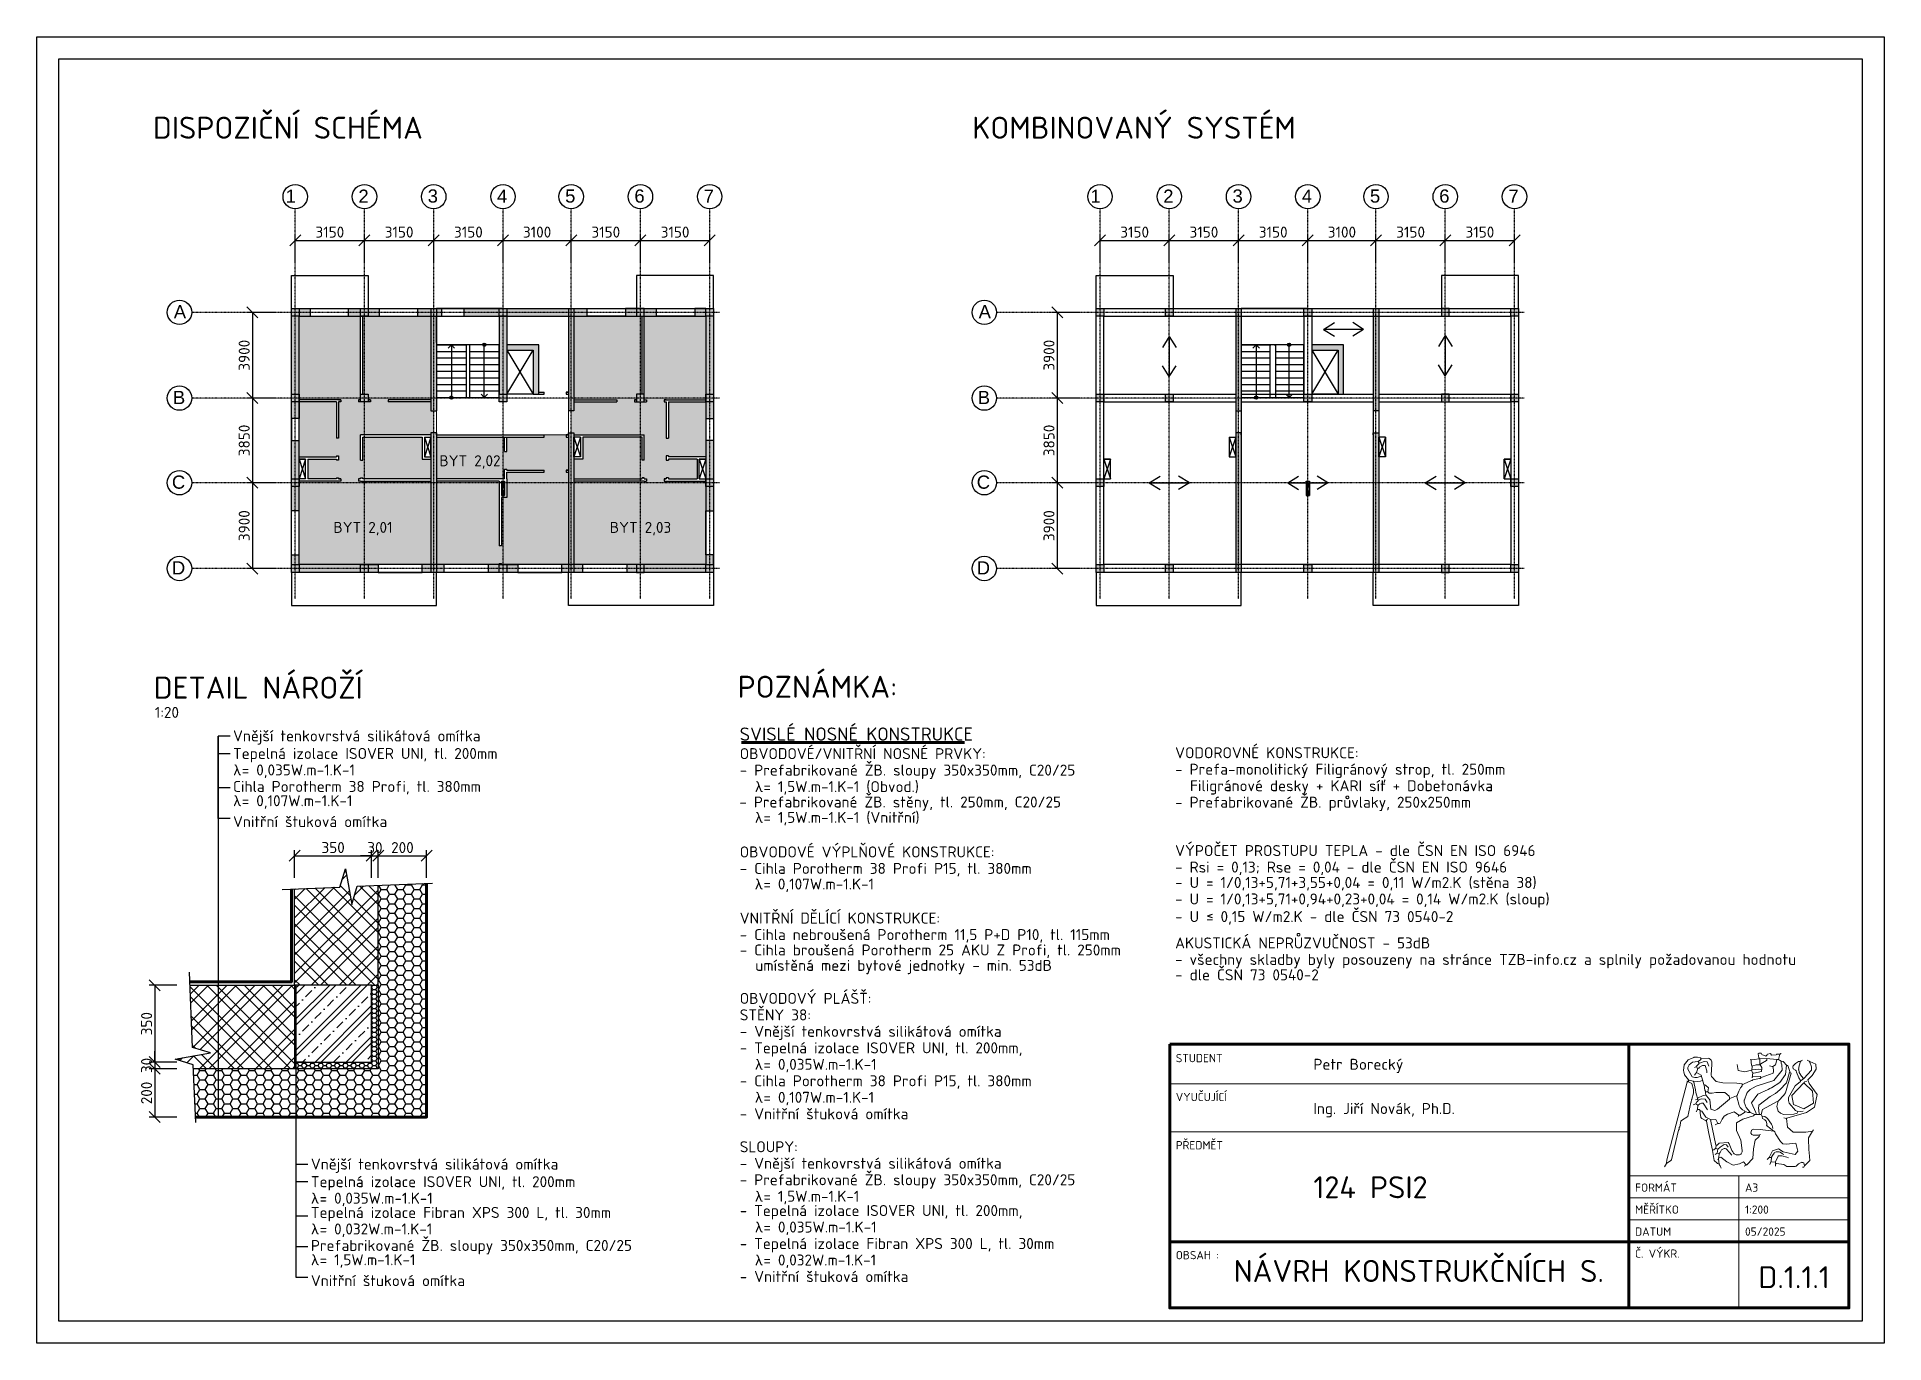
# Model space of a CAD drawing. Header units: millimetres. Extents: x 12904 to 327904, y -199771 to 141779.
# Drawn here: x 12904 to 96904, y 82379 to 141779 of the extents above; entities that cross this region are included whole.
import ezdxf

# ---------------------------------------------------------------- set-up
doc = ezdxf.new("R2010")
doc.units = ezdxf.units.MM
doc.linetypes.add('ČERCHOVANÁ', pattern=[25.4, 12.7, -6.35, 0, -6.35])
for name, color, linetype, lineweight in [('00 tenká plná', 7, 'Continuous', 13), ('_INTERIER', 8, 'Continuous', 13), ('Zdivo', 6, 'Continuous', 60)]:
    doc.layers.add(name, color=color, linetype=linetype, lineweight=lineweight)
for name, color, linetype in [('izolace', 251, 'Continuous'), ('Kóty', 1, 'Continuous'), ('TEXTY', 3, 'Continuous'), ('Šrafy', 253, 'Continuous')]:
    doc.layers.add(name, color=color, linetype=linetype)
doc.styles.add('ISOCPEUR', font='isocpeur.ttf')
doc.styles.get("Standard").update_dxf_attribs({"font": 'arial.ttf'})
doc.dimstyles.new('1-200', dxfattribs={"dimscale": 200, "dimtxt": 2.5, "dimasz": 2.5, "dimexe": 1.25, "dimexo": 0.625, "dimtad": 1, "dimdec": 0, "dimtxsty": 'ISOCPEUR', "dimblk": 'OBLIQUE', "dimcen": 2.5, "dimclrd": 1, "dimclre": 1, "dimclrt": 3, "dimadec": 0, "dimazin": 0, "dimtfac": 1, "dimtdec": 0, "dimtix": 1, "dimtmove": 1, "dimatfit": 3, "dimldrblk": 'OBLIQUE', "dimfxl": 5, "dimfxlon": 1, "dimtfillclr": 3, "dimarcsym": 0})

msp = doc.modelspace()

# ---------------------------------------------------------------- texts
at = {"linetype": 'Continuous', "lineweight": 30, "style": 'ISOCPEUR'}
for s, height, p in [('DISPOZIČNÍ SCHÉMA', 1000, (18176.8, 137150.9)), ('KOMBINOVANÝ SYSTÉM', 1000, (55436.8, 137150.9)), ('BYT 2,02', 500, (31203.1, 122255)), ('BYT 2,01', 500, (26383.1, 119225)), ('BYT 2,03', 500, (38953.1, 119225)), ('DETAIL NÁROŽÍ', 1000, (18212.9, 111685.8)), ('POZNÁMKA:', 1000, (44766.8, 111725.9)), ('1:20', 500, (18266.6, 110811.8)), ('Vnější tenkovrstvá silikátová omítka', 500, (21821.8, 109743.1)), ('SVISLÉ NOSNÉ KONSTRUKCE', 600, (44863.1, 109775)), ('Tepelná izolace ISOVER UNI, tl. 200mm', 500, (21821.8, 108943.1)), ('OBVODOVÉ/VNITŘNÍ NOSNÉ PRVKY:', 500, (44863.1, 108935.5)), ('VODOROVNÉ KONSTRUKCE:', 500, (64663.1, 108975.5)), ('λ= 0,035W.m-1.K-1', 500, (21821.8, 108193.1)), ('- Prefabrikované ŽB. sloupy 350x350mm, C20/25', 500, (44863.1, 108185.5)), ('- Prefa-monolitický Filigránový strop, tl. 250mm ', 500, (64663.1, 108225.5)), ('Cihla Porotherm 38 Profi, tl. 380mm', 500, (21821.8, 107443.1)), ('λ= 1,5W.m-1.K-1 (Obvod.)', 500, (45546.7, 107435.5)), ('Filigránové desky + KARI síť + Dobetonávka ', 500, (65339.3, 107475.5)), ('λ= 0,107W.m-1.K-1', 500, (21821.8, 106793.1)), ('- Prefabrikované ŽB. stěny, tl. 250mm, C20/25', 500, (44846.7, 106735.5)), ('- Prefabrikované ŽB. průvlaky, 250x250mm', 500, (64663.1, 106725.5)), ('Vnitřní štuková omítka', 500, (21821.8, 105843.1)), ('λ= 1,5W.m-1.K-1 (Vnitřní)', 500, (45546.7, 106035.5)), ('OBVODOVÉ VÝPLŇOVÉ KONSTRUKCE:', 500, (44863.1, 104465.5)), ('VÝPOČET PROSTUPU TEPLA - dle ČSN EN ISO 6946', 500, (64663.1, 104525.5)), ('- Cihla Porotherm 38 Profi P15, tl. 380mm', 500, (44863.1, 103715.5)), ('- Rsi = 0,13; Rse = 0,04 - dle ČSN EN ISO 9646', 500, (64663.1, 103775.5)), ('λ= 0,107W.m-1.K-1 ', 500, (45543.1, 103005.5)), ('- U = 1/0,13+5,71+3,55+0,04 = 0,11 W/m2.K (stěna 38) ', 500, (64663.1, 103075.5)), ('- U = 1/0,13+5,71+0,94+0,23+0,04 = 0,14 W/m2.K (sloup) ', 500, (64663.1, 102325.5)), ('VNITŘNÍ DĚLÍCÍ KONSTRUKCE:', 500, (44863.1, 101455.5)), ('- U ≤ 0,15 W/m2.K - dle ČSN 73 0540-2', 500, (64663.1, 101525.5)), ('- Cihla nebroušená Porotherm 11,5 P+D P10, tl. 115mm', 500, (44863.1, 100705.5)), ('AKUSTICKÁ NEPRŮZVUČNOST - 53dB', 500, (64663.1, 100325.5)), ('- Cihla broušená Porotherm 25 AKU Z Profi, tl. 250mm', 500, (44863.1, 100005.5)), ('- všechny skladby byly posouzeny na stránce TZB-info.cz a splnily požadovanou hodnotu ', 500, (64663.1, 99575.5)), ('umístěná mezi bytové jednotky - min. 53dB', 500, (45573.1, 99305.5)), ('- dle ČSN 73 0540-2', 500, (64663.1, 98875.5)), ('OBVODOVÝ PLÁŠŤ:', 500, (44863.1, 97805.5)), ('STĚNY 38:', 500, (44863.1, 97055.5)), ('- Vnější tenkovrstvá silikátová omítka', 500, (44863.1, 96305.5)), ('- Tepelná izolace ISOVER UNI, tl. 200mm,', 500, (44863.1, 95555.5)), ('λ= 0,035W.m-1.K-1 ', 500, (45546.7, 94805.5)), ('- Cihla Porotherm 38 Profi P15, tl. 380mm', 500, (44863.1, 94055.5)), ('λ= 0,107W.m-1.K-1 ', 500, (45546.7, 93305.5)), ('- Vnitřní štuková omítka', 500, (44863.1, 92555.5)), ('Vnější tenkovrstvá silikátová omítka', 500, (25361.8, 90267.9)), ('SLOUPY:', 500, (44863.1, 91055.5)), ('- Vnější tenkovrstvá silikátová omítka', 500, (44863.1, 90305.5)), ('Tepelná izolace ISOVER UNI, tl. 200mm', 500, (25361.8, 89467.9)), ('- Prefabrikované ŽB. sloupy 350x350mm, C20/25', 500, (44863.1, 89555.5)), ('λ= 0,035W.m-1.K-1', 500, (25361.8, 88717.9)), ('λ= 1,5W.m-1.K-1 ', 500, (45546.7, 88805.5)), ('Tepelná izolace Fibran XPS 300 L, tl. 30mm', 500, (25361.8, 88067.9)), ('- Tepelná izolace ISOVER UNI, tl. 200mm,', 500, (44863.1, 88155.5)), ('λ= 0,032W.m-1.K-1', 500, (25361.8, 87317.9)), ('λ= 0,035W.m-1.K-1 ', 500, (45546.7, 87405.5)), ('Prefabrikované ŽB. sloupy 350x350mm, C20/25', 500, (25361.8, 86567.9)), ('- Tepelná izolace Fibran XPS 300 L, tl. 30mm', 500, (44863.1, 86655.5)), ('λ= 1,5W.m-1.K-1', 500, (25361.8, 85917.9)), ('λ= 0,032W.m-1.K-1 ', 500, (45546.7, 85905.5)), ('Vnitřní štuková omítka', 500, (25361.8, 84967.9)), ('- Vnitřní štuková omítka', 500, (44863.1, 85155.5))]:
    msp.add_text(s, height=height, dxfattribs=at).set_placement(p)
at = {"layer": '00 tenká plná', "linetype": 'Continuous', "style": 'ISOCPEUR'}
for s, p in [('STUDENT', (64695, 95149.7)), ('VYUČUJÍCÍ', (64695, 93382.5)), ('PŘEDMĚT', (64695, 91190.5)), ('FORMÁT', (85581.3, 89262)), ('A3', (90581.3, 89262)), ('MĚŘÍTKO', (85581.3, 88261.7)), ('1:200', (90581.3, 88261.9)), ('DATUM', (85581.3, 87261.8)), ('05/2025', (90581.3, 87261.9)), ('OBSAH :', (64695, 86190.4)), ('Č. VÝKR.', (85581.3, 86261.7))]:
    msp.add_text(s, height=375, dxfattribs=at).set_placement(p)
at = {"layer": '00 tenká plná', "attachment_point": 1, "style": 'ISOCPEUR'}
for s, width, insert, char_height in [('Petr Borecký', 18465.741, (70952.1, 95307.3), 500), ('Ing. Jiří Novák, Ph.D.', 18465.741, (70952.1, 93295.1), 500), ('124 PSI2', 12660.762, (70952.1, 89965.7), 1000), ('NÁVRH KONSTRUKČNÍCH S.', 19494.899, (67331.7, 86157.1), 1000), ('D.1.1.1', 2520.759, (91191.5, 85875.8), 1000)]:
    msp.add_mtext_dynamic_manual_height_columns(s, width=width, gutter_width=4, heights=[0], dxfattribs=dict(at, insert=insert, char_height=char_height))
at = {"layer": 'TEXTY', "char_height": 600, "attachment_point": 9, "rotation": 360}
for s, insert in [('1', (24680.5, 134236)), ('2', (27990.5, 134236)), ('3', (31140.5, 134236)), ('4', (34290.5, 134236)), ('5', (37390.5, 134236)), ('6', (40540.5, 134236)), ('7', (43690.5, 134236)), ('1', (61280.5, 134236)), ('2', (64590.5, 134236)), ('3', (67740.5, 134236)), ('4', (70890.5, 134236)), ('5', (73990.5, 134236)), ('6', (77140.5, 134236)), ('7', (80290.5, 134236))]:
    msp.add_mtext_dynamic_manual_height_columns(s, width=13182.527, gutter_width=50, heights=[0], dxfattribs=dict(at, insert=insert))
at = {"layer": 'TEXTY', "char_height": 600, "attachment_point": 3}
for s, insert in [('A', (19687.5, 129583)), ('A', (56287.5, 129583)), ('B', (19647.5, 125683)), ('B', (56247.5, 125683)), ('C', (19647.5, 121833)), ('C', (56247.5, 121833)), ('D', (19647.5, 117933)), ('D', (56247.5, 117933))]:
    msp.add_mtext_dynamic_manual_height_columns(s, width=13182.527, gutter_width=50, heights=[0], dxfattribs=dict(at, insert=insert))

# ---------------------------------------------------------------- blocks, each defined once
blk = doc.blocks.new('_OBLIQUE')
at = {"color": 0, "linetype": 'ByBlock'}
blk.add_line((-0.5, -0.5), (0.5, 0.5), dxfattribs=at)
blk = doc.blocks.new('*D74')
at = {"layer": '_INTERIER', "color": 1, "lineweight": -2, "transparency": 16777216}
for p, q in [((24649, 131529), (24649, 132779)), ((27799, 131529), (27799, 132779)), ((24649, 132529), (27799, 132529))]:
    blk.add_line(p, q, dxfattribs=at)
at = {"layer": 'Defpoints', "color": 0, "transparency": 16777216}
for p in [(27799, 132529), (24649, 131389), (27799, 131389)]:
    blk.add_point(p, dxfattribs=at)
at = {"layer": '_INTERIER', "color": 1, "lineweight": -2, "transparency": 16777216, "xscale": 500, "yscale": 500, "zscale": 500, "rotation": 180}
blk.add_blockref('_OBLIQUE', (24649, 132529), dxfattribs=at)
at = {"layer": '_INTERIER', "color": 1, "lineweight": -2, "transparency": 16777216, "xscale": 500, "yscale": 500, "zscale": 500}
blk.add_blockref('_OBLIQUE', (27799, 132529), dxfattribs=at)
at = {"layer": '_INTERIER', "color": 3, "transparency": 16777216, "insert": (26224, 132904), "char_height": 500, "attachment_point": 5, "style": 'ISOCPEUR'}
blk.add_mtext('3150', dxfattribs=at)
blk = doc.blocks.new('*D75')
at = {"layer": '_INTERIER', "color": 1, "lineweight": -2, "transparency": 16777216}
for p, q in [((27799, 131529), (27799, 132779)), ((30949, 131529), (30949, 132779)), ((27799, 132529), (30949, 132529))]:
    blk.add_line(p, q, dxfattribs=at)
at = {"layer": 'Defpoints', "color": 0, "transparency": 16777216}
for p in [(30949, 132529), (27799, 131389), (30949, 131389)]:
    blk.add_point(p, dxfattribs=at)
at = {"layer": '_INTERIER', "color": 1, "lineweight": -2, "transparency": 16777216, "xscale": 500, "yscale": 500, "zscale": 500, "rotation": 180}
blk.add_blockref('_OBLIQUE', (27799, 132529), dxfattribs=at)
at = {"layer": '_INTERIER', "color": 1, "lineweight": -2, "transparency": 16777216, "xscale": 500, "yscale": 500, "zscale": 500}
blk.add_blockref('_OBLIQUE', (30949, 132529), dxfattribs=at)
at = {"layer": '_INTERIER', "color": 3, "transparency": 16777216, "insert": (29374, 132904), "char_height": 500, "attachment_point": 5, "style": 'ISOCPEUR'}
blk.add_mtext('3150', dxfattribs=at)
blk = doc.blocks.new('*D76')
at = {"layer": '_INTERIER', "color": 1, "lineweight": -2, "transparency": 16777216}
for p, q in [((30949, 131529), (30949, 132779)), ((34099, 131529), (34099, 132779)), ((30949, 132529), (34099, 132529))]:
    blk.add_line(p, q, dxfattribs=at)
at = {"layer": 'Defpoints', "color": 0, "transparency": 16777216}
for p in [(34099, 132529), (30949, 131389), (34099, 131389)]:
    blk.add_point(p, dxfattribs=at)
at = {"layer": '_INTERIER', "color": 1, "lineweight": -2, "transparency": 16777216, "xscale": 500, "yscale": 500, "zscale": 500, "rotation": 180}
blk.add_blockref('_OBLIQUE', (30949, 132529), dxfattribs=at)
at = {"layer": '_INTERIER', "color": 1, "lineweight": -2, "transparency": 16777216, "xscale": 500, "yscale": 500, "zscale": 500}
blk.add_blockref('_OBLIQUE', (34099, 132529), dxfattribs=at)
at = {"layer": '_INTERIER', "color": 3, "transparency": 16777216, "insert": (32524, 132904), "char_height": 500, "attachment_point": 5, "style": 'ISOCPEUR'}
blk.add_mtext('3150', dxfattribs=at)
blk = doc.blocks.new('*D77')
at = {"layer": '_INTERIER', "color": 1, "lineweight": -2, "transparency": 16777216}
for p, q in [((34099, 131529), (34099, 132779)), ((37199, 131529), (37199, 132779)), ((34099, 132529), (37199, 132529))]:
    blk.add_line(p, q, dxfattribs=at)
at = {"layer": 'Defpoints', "color": 0, "transparency": 16777216}
for p in [(37199, 132529), (34099, 131389), (37199, 131389)]:
    blk.add_point(p, dxfattribs=at)
at = {"layer": '_INTERIER', "color": 1, "lineweight": -2, "transparency": 16777216, "xscale": 500, "yscale": 500, "zscale": 500, "rotation": 180}
blk.add_blockref('_OBLIQUE', (34099, 132529), dxfattribs=at)
at = {"layer": '_INTERIER', "color": 1, "lineweight": -2, "transparency": 16777216, "xscale": 500, "yscale": 500, "zscale": 500}
blk.add_blockref('_OBLIQUE', (37199, 132529), dxfattribs=at)
at = {"layer": '_INTERIER', "color": 3, "transparency": 16777216, "insert": (35649, 132904), "char_height": 500, "attachment_point": 5, "style": 'ISOCPEUR'}
blk.add_mtext('3100', dxfattribs=at)
blk = doc.blocks.new('*D78')
at = {"layer": '_INTERIER', "color": 1, "lineweight": -2, "transparency": 16777216}
for p, q in [((37199, 131529), (37199, 132779)), ((40349, 131529), (40349, 132779)), ((37199, 132529), (40349, 132529))]:
    blk.add_line(p, q, dxfattribs=at)
at = {"layer": 'Defpoints', "color": 0, "transparency": 16777216}
for p in [(40349, 132529), (37199, 131389), (40349, 131389)]:
    blk.add_point(p, dxfattribs=at)
at = {"layer": '_INTERIER', "color": 1, "lineweight": -2, "transparency": 16777216, "xscale": 500, "yscale": 500, "zscale": 500, "rotation": 180}
blk.add_blockref('_OBLIQUE', (37199, 132529), dxfattribs=at)
at = {"layer": '_INTERIER', "color": 1, "lineweight": -2, "transparency": 16777216, "xscale": 500, "yscale": 500, "zscale": 500}
blk.add_blockref('_OBLIQUE', (40349, 132529), dxfattribs=at)
at = {"layer": '_INTERIER', "color": 3, "transparency": 16777216, "insert": (38774, 132904), "char_height": 500, "attachment_point": 5, "style": 'ISOCPEUR'}
blk.add_mtext('3150', dxfattribs=at)
blk = doc.blocks.new('*D79')
at = {"layer": '_INTERIER', "color": 1, "lineweight": -2, "transparency": 16777216}
for p, q in [((40349, 131529), (40349, 132779)), ((43499, 131529), (43499, 132779)), ((40349, 132529), (43499, 132529))]:
    blk.add_line(p, q, dxfattribs=at)
at = {"layer": 'Defpoints', "color": 0, "transparency": 16777216}
for p in [(43499, 132529), (40349, 131389), (43499, 131389)]:
    blk.add_point(p, dxfattribs=at)
at = {"layer": '_INTERIER', "color": 1, "lineweight": -2, "transparency": 16777216, "xscale": 500, "yscale": 500, "zscale": 500, "rotation": 180}
blk.add_blockref('_OBLIQUE', (40349, 132529), dxfattribs=at)
at = {"layer": '_INTERIER', "color": 1, "lineweight": -2, "transparency": 16777216, "xscale": 500, "yscale": 500, "zscale": 500}
blk.add_blockref('_OBLIQUE', (43499, 132529), dxfattribs=at)
at = {"layer": '_INTERIER', "color": 3, "transparency": 16777216, "insert": (41924, 132904), "char_height": 500, "attachment_point": 5, "style": 'ISOCPEUR'}
blk.add_mtext('3150', dxfattribs=at)
blk = doc.blocks.new('*D80')
at = {"layer": '_INTERIER', "color": 1, "lineweight": -2, "transparency": 16777216}
for p, q in [((23704, 129254), (22454, 129254)), ((22704, 129254), (22704, 125354)), ((23704, 125354), (22454, 125354))]:
    blk.add_line(p, q, dxfattribs=at)
at = {"layer": 'Defpoints', "color": 0, "transparency": 16777216}
for p in [(23904, 129254), (22704, 125354), (23904, 125354)]:
    blk.add_point(p, dxfattribs=at)
at = {"layer": '_INTERIER', "color": 1, "lineweight": -2, "transparency": 16777216, "xscale": 500, "yscale": 500, "zscale": 500}
for p, rotation in [((22704, 129254), 90), ((22704, 125354), 270)]:
    blk.add_blockref('_OBLIQUE', p, dxfattribs=dict(at, rotation=rotation))
at = {"layer": '_INTERIER', "color": 3, "transparency": 16777216, "insert": (22329, 127304), "char_height": 500, "attachment_point": 5, "rotation": 90, "style": 'ISOCPEUR'}
blk.add_mtext('3900', dxfattribs=at)
blk = doc.blocks.new('*D81')
at = {"layer": '_INTERIER', "color": 1, "lineweight": -2, "transparency": 16777216}
for p, q in [((23704, 125354), (22454, 125354)), ((22704, 125354), (22704, 121504)), ((23704, 121504), (22454, 121504))]:
    blk.add_line(p, q, dxfattribs=at)
at = {"layer": 'Defpoints', "color": 0, "transparency": 16777216}
for p in [(23904, 125354), (22704, 121504), (23904, 121504)]:
    blk.add_point(p, dxfattribs=at)
at = {"layer": '_INTERIER', "color": 1, "lineweight": -2, "transparency": 16777216, "xscale": 500, "yscale": 500, "zscale": 500}
for p, rotation in [((22704, 125354), 90), ((22704, 121504), 270)]:
    blk.add_blockref('_OBLIQUE', p, dxfattribs=dict(at, rotation=rotation))
at = {"layer": '_INTERIER', "color": 3, "transparency": 16777216, "insert": (22329, 123429), "char_height": 500, "attachment_point": 5, "rotation": 90, "style": 'ISOCPEUR'}
blk.add_mtext('3850', dxfattribs=at)
blk = doc.blocks.new('*D82')
at = {"layer": '_INTERIER', "color": 1, "lineweight": -2, "transparency": 16777216}
for p, q in [((23704, 121504), (22454, 121504)), ((22704, 121504), (22704, 117604)), ((23704, 117604), (22454, 117604))]:
    blk.add_line(p, q, dxfattribs=at)
at = {"layer": 'Defpoints', "color": 0, "transparency": 16777216}
for p in [(23904, 121504), (22704, 117604), (23904, 117604)]:
    blk.add_point(p, dxfattribs=at)
at = {"layer": '_INTERIER', "color": 1, "lineweight": -2, "transparency": 16777216, "xscale": 500, "yscale": 500, "zscale": 500}
for p, rotation in [((22704, 121504), 90), ((22704, 117604), 270)]:
    blk.add_blockref('_OBLIQUE', p, dxfattribs=dict(at, rotation=rotation))
at = {"layer": '_INTERIER', "color": 3, "transparency": 16777216, "insert": (22329, 119554), "char_height": 500, "attachment_point": 5, "rotation": 90, "style": 'ISOCPEUR'}
blk.add_mtext('3900', dxfattribs=at)
blk = doc.blocks.new('*D83')
at = {"layer": '_INTERIER', "color": 1, "lineweight": -2, "transparency": 16777216}
for p, q in [((61249, 131529), (61249, 132779)), ((64399, 131529), (64399, 132779)), ((61249, 132529), (64399, 132529))]:
    blk.add_line(p, q, dxfattribs=at)
at = {"layer": 'Defpoints', "color": 0, "transparency": 16777216}
for p in [(64399, 132529), (61249, 131389), (64399, 131389)]:
    blk.add_point(p, dxfattribs=at)
at = {"layer": '_INTERIER', "color": 1, "lineweight": -2, "transparency": 16777216, "xscale": 500, "yscale": 500, "zscale": 500, "rotation": 180}
blk.add_blockref('_OBLIQUE', (61249, 132529), dxfattribs=at)
at = {"layer": '_INTERIER', "color": 1, "lineweight": -2, "transparency": 16777216, "xscale": 500, "yscale": 500, "zscale": 500}
blk.add_blockref('_OBLIQUE', (64399, 132529), dxfattribs=at)
at = {"layer": '_INTERIER', "color": 3, "transparency": 16777216, "insert": (62824, 132904), "char_height": 500, "attachment_point": 5, "style": 'ISOCPEUR'}
blk.add_mtext('3150', dxfattribs=at)
blk = doc.blocks.new('*D84')
at = {"layer": '_INTERIER', "color": 1, "lineweight": -2, "transparency": 16777216}
for p, q in [((64399, 131529), (64399, 132779)), ((67549, 131529), (67549, 132779)), ((64399, 132529), (67549, 132529))]:
    blk.add_line(p, q, dxfattribs=at)
at = {"layer": 'Defpoints', "color": 0, "transparency": 16777216}
for p in [(67549, 132529), (64399, 131389), (67549, 131389)]:
    blk.add_point(p, dxfattribs=at)
at = {"layer": '_INTERIER', "color": 1, "lineweight": -2, "transparency": 16777216, "xscale": 500, "yscale": 500, "zscale": 500, "rotation": 180}
blk.add_blockref('_OBLIQUE', (64399, 132529), dxfattribs=at)
at = {"layer": '_INTERIER', "color": 1, "lineweight": -2, "transparency": 16777216, "xscale": 500, "yscale": 500, "zscale": 500}
blk.add_blockref('_OBLIQUE', (67549, 132529), dxfattribs=at)
at = {"layer": '_INTERIER', "color": 3, "transparency": 16777216, "insert": (65974, 132904), "char_height": 500, "attachment_point": 5, "style": 'ISOCPEUR'}
blk.add_mtext('3150', dxfattribs=at)
blk = doc.blocks.new('*D85')
at = {"layer": '_INTERIER', "color": 1, "lineweight": -2, "transparency": 16777216}
for p, q in [((67549, 131529), (67549, 132779)), ((70699, 131529), (70699, 132779)), ((67549, 132529), (70699, 132529))]:
    blk.add_line(p, q, dxfattribs=at)
at = {"layer": 'Defpoints', "color": 0, "transparency": 16777216}
for p in [(70699, 132529), (67549, 131389), (70699, 131389)]:
    blk.add_point(p, dxfattribs=at)
at = {"layer": '_INTERIER', "color": 1, "lineweight": -2, "transparency": 16777216, "xscale": 500, "yscale": 500, "zscale": 500, "rotation": 180}
blk.add_blockref('_OBLIQUE', (67549, 132529), dxfattribs=at)
at = {"layer": '_INTERIER', "color": 1, "lineweight": -2, "transparency": 16777216, "xscale": 500, "yscale": 500, "zscale": 500}
blk.add_blockref('_OBLIQUE', (70699, 132529), dxfattribs=at)
at = {"layer": '_INTERIER', "color": 3, "transparency": 16777216, "insert": (69124, 132904), "char_height": 500, "attachment_point": 5, "style": 'ISOCPEUR'}
blk.add_mtext('3150', dxfattribs=at)
blk = doc.blocks.new('*D86')
at = {"layer": '_INTERIER', "color": 1, "lineweight": -2, "transparency": 16777216}
for p, q in [((70699, 131529), (70699, 132779)), ((73799, 131529), (73799, 132779)), ((70699, 132529), (73799, 132529))]:
    blk.add_line(p, q, dxfattribs=at)
at = {"layer": 'Defpoints', "color": 0, "transparency": 16777216}
for p in [(73799, 132529), (70699, 131389), (73799, 131389)]:
    blk.add_point(p, dxfattribs=at)
at = {"layer": '_INTERIER', "color": 1, "lineweight": -2, "transparency": 16777216, "xscale": 500, "yscale": 500, "zscale": 500, "rotation": 180}
blk.add_blockref('_OBLIQUE', (70699, 132529), dxfattribs=at)
at = {"layer": '_INTERIER', "color": 1, "lineweight": -2, "transparency": 16777216, "xscale": 500, "yscale": 500, "zscale": 500}
blk.add_blockref('_OBLIQUE', (73799, 132529), dxfattribs=at)
at = {"layer": '_INTERIER', "color": 3, "transparency": 16777216, "insert": (72249, 132904), "char_height": 500, "attachment_point": 5, "style": 'ISOCPEUR'}
blk.add_mtext('3100', dxfattribs=at)
blk = doc.blocks.new('*D87')
at = {"layer": '_INTERIER', "color": 1, "lineweight": -2, "transparency": 16777216}
for p, q in [((73799, 131529), (73799, 132779)), ((76949, 131529), (76949, 132779)), ((73799, 132529), (76949, 132529))]:
    blk.add_line(p, q, dxfattribs=at)
at = {"layer": 'Defpoints', "color": 0, "transparency": 16777216}
for p in [(76949, 132529), (73799, 131389), (76949, 131389)]:
    blk.add_point(p, dxfattribs=at)
at = {"layer": '_INTERIER', "color": 1, "lineweight": -2, "transparency": 16777216, "xscale": 500, "yscale": 500, "zscale": 500, "rotation": 180}
blk.add_blockref('_OBLIQUE', (73799, 132529), dxfattribs=at)
at = {"layer": '_INTERIER', "color": 1, "lineweight": -2, "transparency": 16777216, "xscale": 500, "yscale": 500, "zscale": 500}
blk.add_blockref('_OBLIQUE', (76949, 132529), dxfattribs=at)
at = {"layer": '_INTERIER', "color": 3, "transparency": 16777216, "insert": (75374, 132904), "char_height": 500, "attachment_point": 5, "style": 'ISOCPEUR'}
blk.add_mtext('3150', dxfattribs=at)
blk = doc.blocks.new('*D88')
at = {"layer": '_INTERIER', "color": 1, "lineweight": -2, "transparency": 16777216}
for p, q in [((76949, 131529), (76949, 132779)), ((80099, 131529), (80099, 132779)), ((76949, 132529), (80099, 132529))]:
    blk.add_line(p, q, dxfattribs=at)
at = {"layer": 'Defpoints', "color": 0, "transparency": 16777216}
for p in [(80099, 132529), (76949, 131389), (80099, 131389)]:
    blk.add_point(p, dxfattribs=at)
at = {"layer": '_INTERIER', "color": 1, "lineweight": -2, "transparency": 16777216, "xscale": 500, "yscale": 500, "zscale": 500, "rotation": 180}
blk.add_blockref('_OBLIQUE', (76949, 132529), dxfattribs=at)
at = {"layer": '_INTERIER', "color": 1, "lineweight": -2, "transparency": 16777216, "xscale": 500, "yscale": 500, "zscale": 500}
blk.add_blockref('_OBLIQUE', (80099, 132529), dxfattribs=at)
at = {"layer": '_INTERIER', "color": 3, "transparency": 16777216, "insert": (78524, 132904), "char_height": 500, "attachment_point": 5, "style": 'ISOCPEUR'}
blk.add_mtext('3150', dxfattribs=at)
blk = doc.blocks.new('*D89')
at = {"layer": '_INTERIER', "color": 1, "lineweight": -2, "transparency": 16777216}
for p, q in [((60304, 129254), (59054, 129254)), ((59304, 129254), (59304, 125354)), ((60304, 125354), (59054, 125354))]:
    blk.add_line(p, q, dxfattribs=at)
at = {"layer": 'Defpoints', "color": 0, "transparency": 16777216}
for p in [(60504, 129254), (59304, 125354), (60504, 125354)]:
    blk.add_point(p, dxfattribs=at)
at = {"layer": '_INTERIER', "color": 1, "lineweight": -2, "transparency": 16777216, "xscale": 500, "yscale": 500, "zscale": 500}
for p, rotation in [((59304, 129254), 90), ((59304, 125354), 270)]:
    blk.add_blockref('_OBLIQUE', p, dxfattribs=dict(at, rotation=rotation))
at = {"layer": '_INTERIER', "color": 3, "transparency": 16777216, "insert": (58929, 127304), "char_height": 500, "attachment_point": 5, "rotation": 90, "style": 'ISOCPEUR'}
blk.add_mtext('3900', dxfattribs=at)
blk = doc.blocks.new('*D90')
at = {"layer": '_INTERIER', "color": 1, "lineweight": -2, "transparency": 16777216}
for p, q in [((60304, 125354), (59054, 125354)), ((59304, 125354), (59304, 121504)), ((60304, 121504), (59054, 121504))]:
    blk.add_line(p, q, dxfattribs=at)
at = {"layer": 'Defpoints', "color": 0, "transparency": 16777216}
for p in [(60504, 125354), (59304, 121504), (60504, 121504)]:
    blk.add_point(p, dxfattribs=at)
at = {"layer": '_INTERIER', "color": 1, "lineweight": -2, "transparency": 16777216, "xscale": 500, "yscale": 500, "zscale": 500}
for p, rotation in [((59304, 125354), 90), ((59304, 121504), 270)]:
    blk.add_blockref('_OBLIQUE', p, dxfattribs=dict(at, rotation=rotation))
at = {"layer": '_INTERIER', "color": 3, "transparency": 16777216, "insert": (58929, 123429), "char_height": 500, "attachment_point": 5, "rotation": 90, "style": 'ISOCPEUR'}
blk.add_mtext('3850', dxfattribs=at)
blk = doc.blocks.new('*D91')
at = {"layer": '_INTERIER', "color": 1, "lineweight": -2, "transparency": 16777216}
for p, q in [((60304, 121504), (59054, 121504)), ((59304, 121504), (59304, 117604)), ((60304, 117604), (59054, 117604))]:
    blk.add_line(p, q, dxfattribs=at)
at = {"layer": 'Defpoints', "color": 0, "transparency": 16777216}
for p in [(60504, 121504), (59304, 117604), (60504, 117604)]:
    blk.add_point(p, dxfattribs=at)
at = {"layer": '_INTERIER', "color": 1, "lineweight": -2, "transparency": 16777216, "xscale": 500, "yscale": 500, "zscale": 500}
for p, rotation in [((59304, 121504), 90), ((59304, 117604), 270)]:
    blk.add_blockref('_OBLIQUE', p, dxfattribs=dict(at, rotation=rotation))
at = {"layer": '_INTERIER', "color": 3, "transparency": 16777216, "insert": (58929, 119554), "char_height": 500, "attachment_point": 5, "rotation": 90, "style": 'ISOCPEUR'}
blk.add_mtext('3900', dxfattribs=at)
blk = doc.blocks.new('*D149')
at = {"color": 1, "lineweight": -2, "transparency": 16777216}
for p, q in [((19264, 98654), (18014, 98654)), ((18264, 98654), (18264, 95154)), ((19264, 95154), (18014, 95154))]:
    blk.add_line(p, q, dxfattribs=at)
at = {"layer": 'Defpoints', "color": 0, "transparency": 16777216}
for p in [(24690, 98654), (18264, 95154), (24690, 95154)]:
    blk.add_point(p, dxfattribs=at)
at = {"color": 1, "lineweight": -2, "transparency": 16777216, "xscale": 500, "yscale": 500, "zscale": 500}
for p, rotation in [((18264, 98654), 90), ((18264, 95154), 270)]:
    blk.add_blockref('_OBLIQUE', p, dxfattribs=dict(at, rotation=rotation))
at = {"color": 3, "transparency": 16777216, "insert": (17889, 96904), "char_height": 500, "attachment_point": 5, "rotation": 90, "style": 'ISOCPEUR'}
blk.add_mtext('350', dxfattribs=at)
blk = doc.blocks.new('*D150')
at = {"color": 1, "lineweight": -2, "transparency": 16777216}
for p, q in [((19264, 95154), (18014, 95154)), ((18264, 95154), (18264, 95654)), ((18264, 95154), (18264, 94853)), ((19264, 94853), (18014, 94853)), ((18264, 94853), (18264, 94353))]:
    blk.add_line(p, q, dxfattribs=at)
at = {"layer": 'Defpoints', "color": 0, "transparency": 16777216}
for p in [(24690, 95154), (18264, 94853), (24624, 94853)]:
    blk.add_point(p, dxfattribs=at)
at = {"color": 1, "lineweight": -2, "transparency": 16777216, "xscale": 500, "yscale": 500, "zscale": 500}
for p, rotation in [((18264, 95154), 270), ((18264, 94853), 90)]:
    blk.add_blockref('_OBLIQUE', p, dxfattribs=dict(at, rotation=rotation))
at = {"color": 3, "transparency": 16777216, "insert": (17889, 95004), "char_height": 500, "attachment_point": 5, "rotation": 90, "style": 'ISOCPEUR'}
blk.add_mtext('30', dxfattribs=at)
blk = doc.blocks.new('*D151')
at = {"color": 1, "lineweight": -2, "transparency": 16777216}
for p, q in [((19264, 94853), (18014, 94853)), ((18264, 94853), (18264, 92654)), ((19264, 92654), (18014, 92654))]:
    blk.add_line(p, q, dxfattribs=at)
at = {"layer": 'Defpoints', "color": 0, "transparency": 16777216}
for p in [(24624, 94853), (18264, 92654), (20124, 92654)]:
    blk.add_point(p, dxfattribs=at)
at = {"color": 1, "lineweight": -2, "transparency": 16777216, "xscale": 500, "yscale": 500, "zscale": 500}
for p, rotation in [((18264, 94853), 90), ((18264, 92654), 270)]:
    blk.add_blockref('_OBLIQUE', p, dxfattribs=dict(at, rotation=rotation))
at = {"color": 3, "transparency": 16777216, "insert": (17889, 93754), "char_height": 500, "attachment_point": 5, "rotation": 90, "style": 'ISOCPEUR'}
blk.add_mtext('200', dxfattribs=at)
blk = doc.blocks.new('*D102')
at = {"color": 1, "lineweight": -2, "transparency": 16777216}
for p, q in [((24624, 103539), (24624, 104789)), ((24624, 104539), (28124, 104539)), ((28124, 103539), (28124, 104789))]:
    blk.add_line(p, q, dxfattribs=at)
at = {"layer": 'Defpoints', "color": 0, "transparency": 16777216}
for p in [(28124, 104539), (24624, 98114), (28124, 98114)]:
    blk.add_point(p, dxfattribs=at)
at = {"color": 1, "lineweight": -2, "transparency": 16777216, "xscale": 500, "yscale": 500, "zscale": 500, "rotation": 180}
blk.add_blockref('_OBLIQUE', (24624, 104539), dxfattribs=at)
at = {"color": 1, "lineweight": -2, "transparency": 16777216, "xscale": 500, "yscale": 500, "zscale": 500}
blk.add_blockref('_OBLIQUE', (28124, 104539), dxfattribs=at)
at = {"color": 3, "transparency": 16777216, "insert": (26374, 104914), "char_height": 500, "attachment_point": 5, "style": 'ISOCPEUR'}
blk.add_mtext('350', dxfattribs=at)
blk = doc.blocks.new('*D103')
at = {"color": 1, "lineweight": -2, "transparency": 16777216}
for p, q in [((28124, 104539), (27624, 104539)), ((28124, 103539), (28124, 104789)), ((28124, 104539), (28425, 104539)), ((28425, 103539), (28425, 104789)), ((28425, 104539), (28925, 104539))]:
    blk.add_line(p, q, dxfattribs=at)
at = {"layer": 'Defpoints', "color": 0, "transparency": 16777216}
for p in [(28425, 104539), (28124, 98114), (28425, 98179)]:
    blk.add_point(p, dxfattribs=at)
at = {"color": 1, "lineweight": -2, "transparency": 16777216, "xscale": 500, "yscale": 500, "zscale": 500}
blk.add_blockref('_OBLIQUE', (28124, 104539), dxfattribs=at)
at = {"color": 1, "lineweight": -2, "transparency": 16777216, "xscale": 500, "yscale": 500, "zscale": 500, "rotation": 180}
blk.add_blockref('_OBLIQUE', (28425, 104539), dxfattribs=at)
at = {"color": 3, "transparency": 16777216, "insert": (28275, 104914), "char_height": 500, "attachment_point": 5, "style": 'ISOCPEUR'}
blk.add_mtext('30', dxfattribs=at)
blk = doc.blocks.new('*D104')
at = {"color": 1, "lineweight": -2, "transparency": 16777216}
for p, q in [((28425, 103539), (28425, 104789)), ((28425, 104539), (30624, 104539)), ((30624, 103539), (30624, 104789))]:
    blk.add_line(p, q, dxfattribs=at)
at = {"layer": 'Defpoints', "color": 0, "transparency": 16777216}
for p in [(30624, 104539), (30624, 102679), (28425, 98179)]:
    blk.add_point(p, dxfattribs=at)
at = {"color": 1, "lineweight": -2, "transparency": 16777216, "xscale": 500, "yscale": 500, "zscale": 500, "rotation": 180}
blk.add_blockref('_OBLIQUE', (28425, 104539), dxfattribs=at)
at = {"color": 1, "lineweight": -2, "transparency": 16777216, "xscale": 500, "yscale": 500, "zscale": 500}
blk.add_blockref('_OBLIQUE', (30624, 104539), dxfattribs=at)
at = {"color": 3, "transparency": 16777216, "insert": (29525, 104914), "char_height": 500, "attachment_point": 5, "style": 'ISOCPEUR'}
blk.add_mtext('200', dxfattribs=at)

# ---------------------------------------------------------------- dimensions: what is measured, and where the dimension line sits
for base, p1, p2, angle, text, picture, middle in [((28124.2, 104539.3), (24624.2, 98113.9), (28124.2, 98113.9), 180, '350', '*D102', (26374.2, 104914.3)), ((28425.2, 104539.3), (28124.2, 98113.9), (28425.2, 98179.3), 180, '30', '*D103', (28274.7, 104914.3)), ((30624.2, 104539.3), (28425.2, 98179.3), (30624.2, 102679.3), 180, '200', '*D104', (29524.7, 104914.3)), ((18264.2, 95154.5), (24689.6, 98654.5), (24689.6, 95154.5), 90, '350', '*D149', (17889.2, 96904.5)), ((18264.2, 94853.5), (24689.6, 95154.5), (24624.2, 94853.5), 90, '30', '*D150', (17889.2, 95004)), ((18264.2, 92654.5), (24624.2, 94853.5), (20124.2, 92654.5), 90, '200', '*D151', (17889.2, 93754))]:
    dim = msp.add_linear_dim(base=base, p1=p1, p2=p2, angle=angle, text=text, dimstyle='1-200')
    dim.commit()
    dim.dimension.update_dxf_attribs({"geometry": picture, "text_midpoint": middle})
at = {"layer": '_INTERIER'}
for base, p1, p2, picture, middle in [((27799.2, 132529.3), (24649.2, 131389.3), (27799.2, 131389.3), '*D74', (26224.2, 132904.3)), ((30949.2, 132529.3), (27799.2, 131389.3), (30949.2, 131389.3), '*D75', (29374.2, 132904.3)), ((34099.2, 132529.3), (30949.2, 131389.3), (34099.2, 131389.3), '*D76', (32524.2, 132904.3)), ((37199.2, 132529.3), (34099.2, 131389.3), (37199.2, 131389.3), '*D77', (35649.2, 132904.3)), ((40349.2, 132529.3), (37199.2, 131389.3), (40349.2, 131389.3), '*D78', (38774.2, 132904.3)), ((43499.2, 132529.3), (40349.2, 131389.3), (43499.2, 131389.3), '*D79', (41924.2, 132904.3)), ((64399.2, 132529.3), (61249.2, 131389.3), (64399.2, 131389.3), '*D83', (62824.2, 132904.3)), ((67549.2, 132529.3), (64399.2, 131389.3), (67549.2, 131389.3), '*D84', (65974.2, 132904.3)), ((70699.2, 132529.3), (67549.2, 131389.3), (70699.2, 131389.3), '*D85', (69124.2, 132904.3)), ((73799.2, 132529.3), (70699.2, 131389.3), (73799.2, 131389.3), '*D86', (72249.2, 132904.3)), ((76949.2, 132529.3), (73799.2, 131389.3), (76949.2, 131389.3), '*D87', (75374.2, 132904.3)), ((80099.2, 132529.3), (76949.2, 131389.3), (80099.2, 131389.3), '*D88', (78524.2, 132904.3))]:
    dim = msp.add_linear_dim(base=base, p1=p1, p2=p2, dimstyle='1-200', dxfattribs=at)
    dim.commit()
    dim.dimension.update_dxf_attribs({"geometry": picture, "text_midpoint": middle})
for base, p1, p2, picture, middle in [((22704.2, 125354.3), (23904.2, 129254.3), (23904.2, 125354.3), '*D80', (22329.2, 127304.3)), ((59304.2, 125354.3), (60504.2, 129254.3), (60504.2, 125354.3), '*D89', (58929.2, 127304.3)), ((22704.2, 121504.3), (23904.2, 125354.3), (23904.2, 121504.3), '*D81', (22329.2, 123429.3)), ((59304.2, 121504.3), (60504.2, 125354.3), (60504.2, 121504.3), '*D90', (58929.2, 123429.3)), ((22704.2, 117604.3), (23904.2, 121504.3), (23904.2, 117604.3), '*D82', (22329.2, 119554.3)), ((59304.2, 117604.3), (60504.2, 121504.3), (60504.2, 117604.3), '*D91', (58929.2, 119554.3))]:
    dim = msp.add_linear_dim(base=base, p1=p1, p2=p2, angle=90, dimstyle='1-200', dxfattribs=at)
    dim.commit()
    dim.dimension.update_dxf_attribs({"geometry": picture, "text_midpoint": middle})

# ---------------------------------------------------------------- hatches: boundary and pattern name
at = {"layer": '_INTERIER'}
h = msp.add_hatch(color=256, dxfattribs=at)
h.dxf.hatch_style = 1
h.paths.add_polyline_path([(25324.2, 129429.3), (24824.2, 129429.3), (24824.2, 129079.3), (25324.2, 129079.3)])
h.paths.add_polyline_path([(27624.2, 129079.3), (27624.2, 129429.3), (27074.2, 129429.3), (27074.2, 129079.3)])
h.paths.add_polyline_path([(24474.2, 125529.3), (24824.2, 125529.3), (24824.2, 129079.3), (24474.2, 129079.3)])
h.paths.add_polyline_path([(27974.2, 129429.3), (27974.2, 129079.3), (28474.2, 129079.3), (28474.2, 129429.3)])
h.paths.add_polyline_path([(30824.2, 129079.3), (30824.2, 129429.3), (30224.2, 129429.3), (30224.2, 129079.3)])
h.paths.add_polyline_path([(31324.2, 129429.3), (31074.2, 129429.3), (31074.2, 129079.3), (31324.2, 129079.3)])
h.paths.add_polyline_path([(33924.2, 129079.3), (33924.2, 129429.3), (32324.2, 129429.3), (32324.2, 129079.3)])
h.paths.add_polyline_path([(37074.2, 129079.3), (37074.2, 129429.3), (36824.2, 129429.3), (34274.2, 129429.3), (34274.2, 129079.3)])
h.paths.add_polyline_path([(37924.2, 129079.3), (37924.2, 129429.3), (37324.2, 129429.3), (37324.2, 129079.3)])
h.paths.add_polyline_path([(40174.2, 129079.3), (40174.2, 129429.3), (39674.2, 129429.3), (39674.2, 129079.3)])
h.paths.add_polyline_path([(41074.2, 129079.3), (41074.2, 129429.3), (40524.2, 129429.3), (40524.2, 129079.3)])
h.paths.add_polyline_path([(42824.2, 129429.3), (42824.2, 129079.3), (43324.2, 129079.3), (43324.2, 129429.3)])
h.paths.add_polyline_path([(43674.2, 129079.3), (43324.2, 129079.3), (43324.2, 125529.3), (43674.2, 125529.3)])
h.paths.add_polyline_path([(43674.2, 125179.3), (43324.2, 125179.3), (43324.2, 124429.3), (43674.2, 124429.3)])
h.paths.add_polyline_path([(43674.2, 123429.3), (43324.2, 123429.3), (43324.2, 121679.3), (43349.2, 121679.3), (43674.2, 121679.3)])
h.paths.add_polyline_path([(43674.2, 121329.3), (43324.2, 121329.3), (43324.2, 120229.3), (43674.2, 120229.3)])
h.paths.add_polyline_path([(43674.2, 118229.3), (43324.2, 118229.3), (43324.2, 117779.3), (43674.2, 117779.3)])
h.paths.add_polyline_path([(43324.2, 117429.3), (43324.2, 117779.3), (40524.2, 117779.3), (40524.2, 117429.3)])
h.paths.add_polyline_path([(40174.2, 117429.3), (40174.2, 117779.3), (39724.2, 117779.3), (39724.2, 117429.3)])
h.paths.add_polyline_path([(37724.2, 117429.3), (37724.2, 117779.3), (37324.2, 117779.3), (37324.2, 117429.3)])
h.paths.add_polyline_path([(36774.2, 117429.3), (37074.2, 117429.3), (37074.2, 117779.3), (36774.2, 117779.3)])
h.paths.add_polyline_path([(34274.2, 117779.3), (34274.2, 117429.3), (34774.2, 117429.3), (34774.2, 117779.3)])
h.paths.add_polyline_path([(33424.2, 117779.3), (33424.2, 117429.3), (33924.2, 117429.3), (33924.2, 117779.3)])
h.paths.add_polyline_path([(31074.2, 117429.3), (31424.2, 117429.3), (31424.2, 117779.3), (31074.2, 117779.3)])
h.paths.add_polyline_path([(30424.2, 117779.3), (30424.2, 117429.3), (30824.2, 117429.3), (30824.2, 117779.3)])
h.paths.add_polyline_path([(27974.2, 117779.3), (27974.2, 117429.3), (28424.2, 117429.3), (28424.2, 117779.3)])
h.paths.add_polyline_path([(24824.2, 117779.3), (24824.2, 117429.3), (27624.2, 117429.3), (27624.2, 117779.3)])
h.paths.add_polyline_path([(24824.2, 118229.3), (24474.2, 118229.3), (24474.2, 117779.3), (24824.2, 117779.3)])
h.paths.add_polyline_path([(24824.2, 121329.3), (24474.2, 121329.3), (24474.2, 120229.3), (24824.2, 120229.3)])
h.paths.add_polyline_path([(24474.2, 121679.3), (24824.2, 121679.3), (24824.2, 123429.3), (24474.2, 123429.3)])
h.paths.add_polyline_path([(24824.2, 125179.3), (24799.2, 125179.3), (24474.2, 125179.3), (24474.2, 124429.3), (24824.2, 124429.3)])
at = {"layer": '_INTERIER', "true_color": 0xafd9aa, "transparency": 33554559}
h = msp.add_hatch(color=9, dxfattribs=at)
h.dxf.hatch_style = 1
h.paths.add_polyline_path([(27624.2, 129079.3), (24824.2, 129079.3), (24824.2, 125354.3), (27624.2, 125354.3), (27624.2, 125529.3)])
h.paths.add_polyline_path([(30824.2, 129079.3), (27724.2, 129079.3), (27724.2, 125529.3), (27974.2, 125529.3), (27974.2, 125354.3), (30824.2, 125354.3)])
h.paths.add_polyline_path([(30949.2, 124779.3), (30824.2, 124779.3), (30824.2, 125179.3), (28874.2, 125179.3), (28874.2, 125279.3), (28974.2, 125279.3), (30824.2, 125279.3), (30824.2, 125354.3), (27974.2, 125354.3), (27974.2, 125279.3), (28074.2, 125279.3), (28074.2, 125179.3), (27799.2, 125179.3), (27799.2, 123679.3), (30824.2, 123679.3), (30824.2, 123779.3), (30949.2, 123779.3)])
h.paths.add_polyline_path([(27799.2, 125179.3), (27524.2, 125179.3), (27524.2, 125279.3), (27624.2, 125279.3), (27624.2, 125354.3), (24824.2, 125354.3), (24824.2, 125279.3), (26724.2, 125279.3), (26724.2, 125179.3), (26624.2, 125179.3), (26624.2, 123529.3), (26524.2, 123529.3), (26524.2, 125179.3), (24824.2, 125179.3), (24824.2, 124429.3), (24824.2, 122679.3), (25024.2, 122679.3), (26524.2, 122679.3), (26524.2, 122729.3), (26624.2, 122729.3), (26624.2, 122529.3), (26524.2, 122529.3), (26524.2, 122579.3), (25224.2, 122579.3), (25224.2, 121679.3), (25724.2, 121679.3), (26524.2, 121679.3), (26524.2, 121729.3), (26624.2, 121729.3), (26624.2, 121679.3), (26724.2, 121679.3), (26724.2, 121579.3), (25724.2, 121579.3), (24824.2, 121579.3), (24824.2, 121504.3), (27624.2, 121504.3), (27624.2, 121579.3), (27524.2, 121579.3), (27524.2, 121679.3), (27624.2, 121679.3), (27624.2, 121729.3), (27724.2, 121729.3), (27724.2, 121679.3), (27799.2, 121679.3), (27799.2, 123579.3), (27724.2, 123579.3), (27724.2, 122529.3), (27624.2, 122529.3), (27624.2, 123679.3), (27799.2, 123679.3)])
h.paths.add_polyline_path([(30824.2, 122579.3), (30424.2, 122579.3), (30424.2, 123579.3), (27799.2, 123579.3), (27799.2, 121679.3), (30824.2, 121679.3)])
h.paths.add_polyline_path([(30824.2, 121579.3), (27974.2, 121579.3), (27799.2, 121579.3), (27799.2, 117779.3), (27974.2, 117779.3), (28424.2, 117779.3), (30824.2, 117779.3)])
h.paths.add_polyline_path([(27799.2, 121579.3), (27624.2, 121579.3), (27624.2, 121504.3), (24824.2, 121504.3), (24824.2, 121329.3), (24824.2, 117779.3), (27799.2, 117779.3)])
at = {"layer": '_INTERIER'}
h = msp.add_hatch(color=256, dxfattribs=at)
h.dxf.hatch_style = 1
h.paths.add_polyline_path([(33924.2, 125529.3), (34274.2, 125529.3), (34274.2, 129079.3), (33924.2, 129079.3), (33924.2, 127879.3)])
at = {"layer": '_INTERIER', "true_color": 0x7aafdf, "transparency": 33554559}
h = msp.add_hatch(color=143, dxfattribs=at)
h.dxf.hatch_style = 1
h.paths.add_polyline_path([(40349.2, 121579.3), (40174.2, 121579.3), (37324.2, 121579.3), (37324.2, 117779.3), (40349.2, 117779.3)])
h.paths.add_polyline_path([(40349.2, 123579.3), (37724.2, 123579.3), (37724.2, 122579.3), (37324.2, 122579.3), (37324.2, 121679.3), (40349.2, 121679.3)])
h.paths.add_polyline_path([(43324.2, 121504.3), (40524.2, 121504.3), (40524.2, 121579.3), (40349.2, 121579.3), (40349.2, 117779.3), (40524.2, 117779.3), (43324.2, 117779.3)])
h.paths.add_polyline_path([(42924.2, 122579.3), (41624.2, 122579.3), (41624.2, 122529.3), (41524.2, 122529.3), (41524.2, 122729.3), (41624.2, 122729.3), (41624.2, 122679.3), (43124.2, 122679.3), (43324.2, 122679.3), (43324.2, 125179.3), (41624.2, 125179.3), (41624.2, 123529.3), (41524.2, 123529.3), (41524.2, 125179.3), (41424.2, 125179.3), (41424.2, 125279.3), (41524.2, 125279.3), (43324.2, 125279.3), (43324.2, 125354.3), (40524.2, 125354.3), (40524.2, 125279.3), (40624.2, 125279.3), (40624.2, 125179.3), (40349.2, 125179.3), (40349.2, 123679.3), (40524.2, 123679.3), (40524.2, 122529.3), (40424.2, 122529.3), (40424.2, 123579.3), (40349.2, 123579.3), (40349.2, 121679.3), (40424.2, 121679.3), (40424.2, 121729.3), (40524.2, 121729.3), (40524.2, 121679.3), (40624.2, 121679.3), (40624.2, 121579.3), (40524.2, 121579.3), (40524.2, 121504.3), (43324.2, 121504.3), (43324.2, 121579.3), (42424.2, 121579.3), (41424.2, 121579.3), (41424.2, 121679.3), (41524.2, 121679.3), (41524.2, 121729.3), (41624.2, 121729.3), (41624.2, 121679.3), (42424.2, 121679.3), (42924.2, 121679.3)])
h.paths.add_polyline_path([(43324.2, 129079.3), (40524.2, 129079.3), (40524.2, 125529.3), (40524.2, 125354.3), (43324.2, 125354.3), (43324.2, 125529.3)])
h.paths.add_polyline_path([(40424.2, 129079.3), (40174.2, 129079.3), (37324.2, 129079.3), (37324.2, 125354.3), (40174.2, 125354.3), (40174.2, 125529.3), (40424.2, 125529.3)])
h.paths.add_polyline_path([(40349.2, 125179.3), (40074.2, 125179.3), (40074.2, 125279.3), (40174.2, 125279.3), (40174.2, 125354.3), (37324.2, 125354.3), (37324.2, 125279.3), (39274.2, 125279.3), (39274.2, 125179.3), (37324.2, 125179.3), (37324.2, 124779.3), (37199.2, 124779.3), (37199.2, 123779.3), (37324.2, 123779.3), (37324.2, 123679.3), (40349.2, 123679.3)])
at = {"layer": '_INTERIER', "true_color": 0xf27172, "transparency": 33554559}
h = msp.add_hatch(color=11, dxfattribs=at)
h.dxf.hatch_style = 1
h.paths.add_polyline_path([(34099.2, 123579.3), (31074.2, 123579.3), (31074.2, 121679.3), (33924.2, 121679.3), (34099.2, 121679.3)])
h.paths.add_polyline_path([(37074.2, 123579.3), (36974.2, 123579.3), (36974.2, 123679.3), (35974.2, 123679.3), (35974.2, 123579.3), (34274.2, 123579.3), (34274.2, 122929.3), (34174.2, 122929.3), (34174.2, 123579.3), (34099.2, 123579.3), (34099.2, 121679.3), (34174.2, 121679.3), (34174.2, 122129.3), (34274.2, 122129.3), (34274.2, 122079.3), (35974.2, 122079.3), (35974.2, 121979.3), (34274.2, 121979.3), (34274.2, 121679.3), (34274.2, 121504.3), (37074.2, 121504.3), (37074.2, 121979.3), (36974.2, 121979.3), (36974.2, 122079.3), (37074.2, 122079.3)])
h.paths.add_polyline_path([(37074.2, 121504.3), (34274.2, 121504.3), (34274.2, 121329.3), (34274.2, 120829.3), (34099.2, 120829.3), (34099.2, 117779.3), (34274.2, 117779.3), (34774.2, 117779.3), (37074.2, 117779.3)])
h.paths.add_polyline_path([(33924.2, 121329.3), (33924.2, 121579.3), (31074.2, 121579.3), (31074.2, 117779.3), (33924.2, 117779.3), (33924.2, 117829.3), (34024.2, 117829.3), (34024.2, 117779.3), (34099.2, 117779.3), (34099.2, 120829.3), (34024.2, 120829.3), (34024.2, 118629.3), (33924.2, 118629.3)])
at = {"layer": 'izolace', "true_color": 0x000000}
h = msp.add_hatch(color=18, dxfattribs=at)
h.dxf.hatch_style = 1
h.paths.add_polyline_path([(24824.2, 129429.3), (24474.2, 129429.3), (24474.2, 129079.3), (24824.2, 129079.3)])
h.paths.add_polyline_path([(27974.2, 129429.3), (27624.2, 129429.3), (27624.2, 129079.3), (27974.2, 129079.3)])
h.paths.add_polyline_path([(27974.2, 125529.3), (27624.2, 125529.3), (27624.2, 125179.3), (27974.2, 125179.3)])
h.paths.add_polyline_path([(31074.2, 129429.3), (30824.2, 129429.3), (30824.2, 129079.3), (31074.2, 129079.3)])
h.paths.add_polyline_path([(31074.2, 129079.3), (30824.2, 129079.3), (30824.2, 124779.3), (31074.2, 124779.3)])
h.paths.add_polyline_path([(34274.2, 129429.3), (33924.2, 129429.3), (33924.2, 129079.3), (34274.2, 129079.3)])
h.paths.add_polyline_path([(34274.2, 125529.3), (33924.2, 125529.3), (33924.2, 125179.3), (34274.2, 125179.3)])
h.paths.add_polyline_path([(37324.2, 129429.3), (37074.2, 129429.3), (37074.2, 129079.3), (37324.2, 129079.3)])
h.paths.add_polyline_path([(37324.2, 129079.3), (37074.2, 129079.3), (37074.2, 124779.3), (37324.2, 124779.3)])
h.paths.add_polyline_path([(37324.2, 123779.3), (37074.2, 123779.3), (37074.2, 123679.3), (37074.2, 117779.3), (37324.2, 117779.3)])
h.paths.add_polyline_path([(37324.2, 117779.3), (37074.2, 117779.3), (37074.2, 117429.3), (37324.2, 117429.3)])
h.paths.add_polyline_path([(31074.2, 123779.3), (30824.2, 123779.3), (30824.2, 117779.3), (31074.2, 117779.3)])
h.paths.add_polyline_path([(31074.2, 117779.3), (30824.2, 117779.3), (30824.2, 117429.3), (31074.2, 117429.3)])
h = msp.add_hatch(color=18, dxfattribs=at)
h.dxf.hatch_style = 1
h.paths.add_polyline_path([(34274.2, 117779.3), (33924.2, 117779.3), (33924.2, 117429.3), (34274.2, 117429.3)])
h.paths.add_polyline_path([(40524.2, 117779.3), (40174.2, 117779.3), (40174.2, 117429.3), (40524.2, 117429.3)])
h.paths.add_polyline_path([(43674.2, 117779.3), (43324.2, 117779.3), (43324.2, 117429.3), (43674.2, 117429.3)])
h.paths.add_polyline_path([(43674.2, 121679.3), (43324.2, 121679.3), (43324.2, 121329.3), (43674.2, 121329.3)])
h.paths.add_polyline_path([(43674.2, 125529.3), (43324.2, 125529.3), (43324.2, 125179.3), (43349.2, 125179.3), (43674.2, 125179.3)])
h.paths.add_polyline_path([(40524.2, 125529.3), (40174.2, 125529.3), (40174.2, 125179.3), (40524.2, 125179.3)])
h.paths.add_polyline_path([(40524.2, 129429.3), (40174.2, 129429.3), (40174.2, 129079.3), (40524.2, 129079.3)])
h.paths.add_polyline_path([(43674.2, 129429.3), (43324.2, 129429.3), (43324.2, 129079.3), (43674.2, 129079.3)])
h.paths.add_polyline_path([(24824.2, 121679.3), (24799.2, 121679.3), (24474.2, 121679.3), (24474.2, 121329.3), (24824.2, 121329.3)])
h.paths.add_polyline_path([(24824.2, 125529.3), (24474.2, 125529.3), (24474.2, 125179.3), (24824.2, 125179.3)])
h.paths.add_polyline_path([(24824.2, 117779.3), (24474.2, 117779.3), (24474.2, 117429.3), (24824.2, 117429.3)])
h.paths.add_polyline_path([(27974.2, 117779.3), (27624.2, 117779.3), (27624.2, 117429.3), (27974.2, 117429.3)])
at = {"layer": 'izolace'}
h = msp.add_hatch(color=256, dxfattribs=at)
h.dxf.hatch_style = 1
h.paths.add_polyline_path([(61424.2, 129429.3), (61074.2, 129429.3), (61074.2, 129079.3), (61424.2, 129079.3)])
h.paths.add_polyline_path([(64574.2, 129429.3), (64224.2, 129429.3), (64224.2, 129079.3), (64574.2, 129079.3)])
h.paths.add_polyline_path([(64574.2, 125529.3), (64224.2, 125529.3), (64224.2, 125179.3), (64574.2, 125179.3)])
h.paths.add_polyline_path([(67674.2, 129429.3), (67424.2, 129429.3), (67424.2, 129079.3), (67674.2, 129079.3)])
h.paths.add_polyline_path([(67674.2, 129079.3), (67424.2, 129079.3), (67424.2, 124779.3), (67674.2, 124779.3)])
h.paths.add_polyline_path([(70874.2, 129429.3), (70524.2, 129429.3), (70524.2, 129079.3), (70874.2, 129079.3)])
h.paths.add_polyline_path([(70874.2, 125529.3), (70524.2, 125529.3), (70524.2, 125179.3), (70874.2, 125179.3)])
h.paths.add_polyline_path([(73924.2, 129429.3), (73674.2, 129429.3), (73674.2, 129079.3), (73924.2, 129079.3)])
h.paths.add_polyline_path([(73924.2, 129079.3), (73674.2, 129079.3), (73674.2, 124779.3), (73924.2, 124779.3)])
h.paths.add_polyline_path([(73924.2, 123779.3), (73674.2, 123779.3), (73674.2, 123679.3), (73674.2, 117779.3), (73924.2, 117779.3)])
h.paths.add_polyline_path([(73924.2, 117779.3), (73674.2, 117779.3), (73674.2, 117429.3), (73924.2, 117429.3)])
h.paths.add_polyline_path([(67674.2, 123779.3), (67424.2, 123779.3), (67424.2, 117779.3), (67674.2, 117779.3)])
h.paths.add_polyline_path([(67674.2, 117779.3), (67424.2, 117779.3), (67424.2, 117429.3), (67674.2, 117429.3)])
h = msp.add_hatch(color=256, dxfattribs=at)
h.dxf.hatch_style = 1
h.paths.add_polyline_path([(70874.2, 117779.3), (70524.2, 117779.3), (70524.2, 117429.3), (70874.2, 117429.3)])
h.paths.add_polyline_path([(77124.2, 117779.3), (76774.2, 117779.3), (76774.2, 117429.3), (77124.2, 117429.3)])
h.paths.add_polyline_path([(80274.2, 117779.3), (79924.2, 117779.3), (79924.2, 117429.3), (80274.2, 117429.3)])
h.paths.add_polyline_path([(80274.2, 121679.3), (79924.2, 121679.3), (79924.2, 121329.3), (80274.2, 121329.3)])
h.paths.add_polyline_path([(80274.2, 125529.3), (79924.2, 125529.3), (79924.2, 125179.3), (79949.2, 125179.3), (80274.2, 125179.3)])
h.paths.add_polyline_path([(77124.2, 125529.3), (76774.2, 125529.3), (76774.2, 125179.3), (77124.2, 125179.3)])
h.paths.add_polyline_path([(77124.2, 129429.3), (76774.2, 129429.3), (76774.2, 129079.3), (77124.2, 129079.3)])
h.paths.add_polyline_path([(80274.2, 129429.3), (79924.2, 129429.3), (79924.2, 129079.3), (80274.2, 129079.3)])
h.paths.add_polyline_path([(61424.2, 121679.3), (61399.2, 121679.3), (61074.2, 121679.3), (61074.2, 121329.3), (61424.2, 121329.3)])
h.paths.add_polyline_path([(61424.2, 125529.3), (61074.2, 125529.3), (61074.2, 125179.3), (61424.2, 125179.3)])
h.paths.add_polyline_path([(61424.2, 117779.3), (61074.2, 117779.3), (61074.2, 117429.3), (61424.2, 117429.3)])
h.paths.add_polyline_path([(64574.2, 117779.3), (64224.2, 117779.3), (64224.2, 117429.3), (64574.2, 117429.3)])
at = {"layer": 'izolace', "true_color": 0x000000}
h = msp.add_hatch(color=18, dxfattribs=at)
h.dxf.hatch_style = 1
h.paths.add_polyline_path([(35724.2, 127529.3), (35724.2, 127779.3), (34274.2, 127779.3), (34274.2, 127529.3), (35474.2, 127529.3), (35474.2, 125829.3), (35474.2, 125529.3), (35724.2, 125529.3)])
at = {"layer": 'izolace'}
h = msp.add_hatch(color=256, dxfattribs=at)
h.dxf.hatch_style = 1
h.paths.add_polyline_path([(72324.2, 127529.3), (72324.2, 127779.3), (70874.2, 127779.3), (70874.2, 127529.3), (72074.2, 127529.3), (72074.2, 125829.3), (72074.2, 125529.3), (72324.2, 125529.3)])
at = {"layer": 'Šrafy'}
h = msp.add_hatch(dxfattribs=at)
h.set_pattern_fill('ZDIVO-VYS_PEV', color=256, scale=300)
h.set_pattern_definition([(45, (-371564, 116648.5), (-636.3961, 636.3961), []), (45, (-371139.7, 116648.5), (-636.3961, 636.3961), []), (135, (-371564, 116648.5), (-636.3961, -636.3961), []), (135, (-371139.7, 116648.5), (-636.3961, -636.3961), [])])
h.paths.add_polyline_path([(27226, 102328.5), (26936, 103948.5), (26676, 103118.5), (24624.2, 103032.3), (24624.2, 98654.5), (28124.2, 98654.5), (28424.2, 98654.5), (28424.2, 103191.9), (27466.7, 103151.7)])
h.paths.add_polyline_path([(21149.6, 94853.5), (24624.2, 94853.5), (24624.2, 95154.5), (24624.2, 98654.5), (21149.6, 98654.5)])
h.paths.add_polyline_path([(21149.6, 98654.5), (19862, 98654.5), (19981, 95821), (20804.2, 95580.3), (19184.2, 95290.3), (20014.2, 95030.3), (20021.6, 94853.5), (21149.6, 94853.5)])
h = msp.add_hatch(dxfattribs=at)
h.set_pattern_fill('HONEY', color=256, scale=2000)
h.set_pattern_definition([(0, (-371564, 116648.48), (375, 216.50635), [250, -500]), (120, (-371564, 116648.48), (-375, 216.50635), [250, -500]), (60, (-371564, 116648.48), (8e-07, 433.0127), [-500, 250])])
h.paths.add_polyline_path([(30624.2, 103284.2), (28424.2, 103191.9), (28424.2, 98654.5), (28424.2, 94853.5), (24624.2, 94853.5), (20021.6, 94853.5), (20113.9, 92654.5), (30624.2, 92654.5)])
h = msp.add_hatch(dxfattribs=at)
h.set_pattern_fill('BETON-ZELEZOBETON', color=256, scale=200)
h.set_pattern_definition([(45, (-371564, 116648.5), (-707.1068, 707.1068), []), (45, (-371281.1, 116648.5), (-707.1068, 707.1068), []), (45, (-370715.5, 116648.5), (-424.264, 989.9495), [400, -200, 0, -200])])
h.paths.add_polyline_path([(28124.2, 98654.5), (24624.2, 98654.5), (24624.2, 95154.5), (25124.2, 95154.5), (28124.2, 95154.5)])
h = msp.add_hatch(dxfattribs=at)
h.set_pattern_fill('HONEY', color=256, scale=1000)
h.set_pattern_definition([(0, (-371563.99, 116648.48), (187.5, 108.253175), [125, -250]), (120, (-371563.99, 116648.48), (-187.5, 108.253176), [125, -250]), (60, (-371563.99, 116648.48), (4e-07, 216.50635), [-250, 125])])
h.paths.add_polyline_path([(28424.2, 98654.5), (28124.2, 98654.5), (28124.2, 98154.5), (28124.2, 95154.5), (24624.2, 95154.5), (24624.2, 94853.5), (28424.2, 94853.5)])

# ---------------------------------------------------------------- linework, layer by layer
for p, q in [((30824.2, 129429.3), (30824.2, 124779.3)), ((30824.2, 129429.3), (31074.2, 129429.3)), ((34074.2, 129429.3), (31074.2, 129429.3)), ((31074.2, 129429.3), (31074.2, 124779.3)), ((37074.2, 129429.3), (37074.2, 124779.3)), ((37074.2, 129429.3), (37324.2, 129429.3)), ((37324.2, 129429.3), (37324.2, 124779.3)), ((67424.2, 129429.3), (67424.2, 124779.3)), ((67424.2, 129429.3), (67674.2, 129429.3)), ((70674.2, 129429.3), (67674.2, 129429.3)), ((67674.2, 129429.3), (67674.2, 124779.3)), ((73674.2, 129429.3), (73674.2, 124779.3)), ((73674.2, 129429.3), (73924.2, 129429.3)), ((73924.2, 129429.3), (73924.2, 124779.3)), ((27624.2, 125529.3), (27624.2, 129079.3)), ((27724.2, 125529.3), (27724.2, 129079.3)), ((33924.2, 129079.3), (33924.2, 127879.3)), ((34274.2, 129079.3), (34274.2, 125529.3)), ((40424.2, 125529.3), (40424.2, 129079.3)), ((40524.2, 125529.3), (40524.2, 129079.3)), ((70524.2, 129079.3), (70524.2, 127879.3)), ((70874.2, 129079.3), (70874.2, 125529.3)), ((31074.2, 127779.3), (32424.2, 127779.3)), ((67674.2, 127779.3), (69024.2, 127779.3)), ((26524.2, 125179.3), (24799.2, 125179.3)), ((26724.2, 125279.3), (24824.2, 125279.3)), ((26524.2, 125179.3), (24824.2, 125179.3)), ((26724.2, 125179.3), (26624.2, 125179.3)), ((27624.2, 125279.3), (27524.2, 125279.3)), ((28074.2, 125179.3), (27524.2, 125179.3)), ((28074.2, 125279.3), (27974.2, 125279.3)), ((30824.2, 125279.3), (28874.2, 125279.3)), ((30824.2, 125179.3), (28874.2, 125179.3)), ((32574.2, 125379.3), (33924.2, 125379.3)), ((35724.2, 125629.3), (35974.2, 125629.3)), ((35724.2, 125529.3), (35974.2, 125529.3)), ((36974.2, 125629.3), (37074.2, 125629.3)), ((36974.2, 125529.3), (37074.2, 125529.3)), ((37324.2, 125279.3), (39274.2, 125279.3)), ((37324.2, 125179.3), (39274.2, 125179.3)), ((40074.2, 125279.3), (40174.2, 125279.3)), ((40074.2, 125179.3), (40624.2, 125179.3)), ((40524.2, 125279.3), (40624.2, 125279.3)), ((41424.2, 125279.3), (43324.2, 125279.3)), ((41424.2, 125179.3), (41524.2, 125179.3)), ((41624.2, 125179.3), (43324.2, 125179.3)), ((41624.2, 125179.3), (43349.2, 125179.3)), ((69174.2, 125379.3), (70524.2, 125379.3)), ((67424.2, 124779.3), (67424.2, 123779.3)), ((67674.2, 124779.3), (67674.2, 123779.3)), ((73674.2, 124779.3), (73674.2, 123779.3)), ((73924.2, 124779.3), (73924.2, 123779.3)), ((30824.2, 123679.3), (27624.2, 123679.3)), ((30824.2, 123779.3), (30824.2, 117429.3)), ((31074.2, 123779.3), (31074.2, 117429.3)), ((31074.2, 123679.3), (35974.2, 123679.3)), ((31074.2, 123579.3), (35974.2, 123579.3)), ((34174.2, 122929.3), (34174.2, 123579.3)), ((34274.2, 122929.3), (34274.2, 123579.3)), ((36974.2, 123679.3), (37074.2, 123679.3)), ((36974.2, 123579.3), (37074.2, 123579.3)), ((37074.2, 123779.3), (37074.2, 117429.3)), ((37324.2, 123779.3), (37324.2, 117429.3)), ((37324.2, 123679.3), (40524.2, 123679.3)), ((67424.2, 123779.3), (67424.2, 117429.3)), ((67674.2, 123779.3), (67674.2, 117429.3)), ((73674.2, 123779.3), (73674.2, 117429.3)), ((73924.2, 123779.3), (73924.2, 117429.3)), ((34174.2, 122929.3), (34274.2, 122929.3)), ((27624.2, 122529.3), (27724.2, 122529.3)), ((34174.2, 121679.3), (34174.2, 122129.3)), ((34174.2, 122129.3), (34274.2, 122129.3)), ((34274.2, 122079.3), (34274.2, 122129.3)), ((34274.2, 122079.3), (35974.2, 122079.3)), ((34274.2, 121979.3), (35974.2, 121979.3)), ((34274.2, 121679.3), (34274.2, 121979.3)), ((36974.2, 122079.3), (37074.2, 122079.3)), ((36974.2, 121979.3), (37074.2, 121979.3)), ((40524.2, 122529.3), (40424.2, 122529.3)), ((25124.2, 121679.3), (24799.2, 121679.3)), ((26524.2, 121679.3), (25224.2, 121679.3)), ((26724.2, 121679.3), (26624.2, 121679.3)), ((27624.2, 121679.3), (27524.2, 121679.3)), ((27624.2, 121729.3), (27724.2, 121729.3)), ((30824.2, 121679.3), (27724.2, 121679.3)), ((37324.2, 121679.3), (40424.2, 121679.3)), ((40524.2, 121729.3), (40424.2, 121729.3)), ((40524.2, 121679.3), (40624.2, 121679.3)), ((41424.2, 121679.3), (41524.2, 121679.3)), ((41624.2, 121679.3), (42924.2, 121679.3)), ((43024.2, 121679.3), (43349.2, 121679.3)), ((61424.2, 121679.3), (61724.2, 121679.3)), ((79624.2, 121679.3), (79924.2, 121679.3)), ((21149.6, 106229.6), (21149.6, 109979.6))]:
    msp.add_line(p, q)
for points in [[(54904.2, 82379.3), (12904.2, 82379.3), (12904.2, 141779.3), (54904.2, 141779.3)], [(54904.2, 141779.3), (96904.2, 141779.3), (96904.2, 82379.3), (54904.2, 82379.3)], [(24474.2, 129429.3), (24474.2, 130929.3), (27974.2, 130929.3), (27974.2, 129429.3)], [(43674.2, 129429.3), (43674.2, 130929.3), (40174.2, 130929.3), (40174.2, 129429.3)], [(61074.2, 129429.3), (61074.2, 130929.3), (64574.2, 130929.3), (64574.2, 129429.3)], [(80274.2, 129429.3), (80274.2, 130929.3), (76774.2, 130929.3), (76774.2, 129429.3)], [(43674.2, 129429.3), (43674.2, 117429.3), (24474.2, 117429.3), (24474.2, 129429.3), (43674.2, 129429.3)], [(24824.2, 129429.3), (25324.2, 129429.3), (25324.2, 129079.3), (26824.2, 129079.3), (27074.2, 129079.3), (27074.2, 129429.3)], [(27974.2, 129429.3), (28474.2, 129429.3), (28474.2, 129079.3), (29974.2, 129079.3), (30224.2, 129079.3), (30224.2, 129429.3)], [(31074.2, 129429.3), (31324.2, 129429.3)], [(31074.2, 129079.3), (31324.2, 129079.3), (31324.2, 129429.3), (32324.2, 129429.3), (32324.2, 129079.3)], [(36824.2, 129429.3), (37074.2, 129429.3)], [(40174.2, 129429.3), (39674.2, 129429.3), (39674.2, 129079.3), (38174.2, 129079.3), (37924.2, 129079.3), (37924.2, 129429.3)], [(43324.2, 129429.3), (42824.2, 129429.3), (42824.2, 129079.3), (41324.2, 129079.3), (41074.2, 129079.3), (41074.2, 129429.3)], [(80274.2, 129429.3), (80274.2, 117429.3), (61074.2, 117429.3), (61074.2, 129429.3), (80274.2, 129429.3)], [(67674.2, 129429.3), (67924.2, 129429.3)], [(73424.2, 129429.3), (73674.2, 129429.3)], [(31074.2, 127879.3), (31074.2, 129079.3), (33924.2, 129079.3), (33924.2, 127879.3)], [(33924.2, 129079.3), (33924.2, 125529.3)], [(70524.2, 129079.3), (70524.2, 125529.3)], [(71412.4, 128479.3), (71907.2, 128786.4)], [(73237.5, 128479.3), (72742.7, 128786.4)], [(31074.2, 127779.3), (31074.2, 125379.3), (33924.2, 125379.3), (33924.2, 127779.3), (31074.2, 127779.3)], [(31074.2, 127779.3), (31074.2, 127479.3), (32424.2, 127479.3)], [(31074.2, 127729.3), (31074.2, 125329.3)], [(31749.2, 127779.3), (31601.7, 127631.8)], [(31749.2, 127779.3), (31749.2, 125379.3)], [(31749.2, 127779.3), (31896.7, 127631.8)], [(32424.2, 127779.3), (32424.2, 125379.3)], [(32574.2, 127779.3), (32574.2, 125379.3)], [(32574.2, 127779.3), (32574.2, 127479.3), (33924.2, 127479.3)], [(33249.2, 125379.3), (33249.2, 127779.3)], [(35724.2, 127529.3), (35724.2, 127779.3), (34274.2, 127779.3)], [(64399.2, 128156.5), (64092.1, 127661.8)], [(64399.2, 128156.5), (64399.2, 126331.5)], [(64399.2, 128156.5), (64706.2, 127661.8)], [(67674.2, 127779.3), (67674.2, 125379.3), (70524.2, 125379.3), (70524.2, 127779.3), (67674.2, 127779.3)], [(67674.2, 127779.3), (67674.2, 127479.3), (68974.2, 127479.3)], [(68349.2, 127779.3), (68201.7, 127631.8)], [(68349.2, 127779.3), (68349.2, 125379.3)], [(68349.2, 127779.3), (68496.7, 127631.8)], [(69024.2, 127779.3), (68974.2, 127779.3), (68974.2, 125379.3)], [(69174.2, 127779.3), (69224.2, 127779.3), (69224.2, 125379.3)], [(69849.2, 125379.3), (69849.2, 127779.3)], [(72324.2, 127529.3), (72324.2, 127779.3), (70874.2, 127779.3)], [(73237.5, 128479.3), (71412.4, 128479.3)], [(71412.4, 128479.3), (71907.2, 128172.3)], [(73237.5, 128479.3), (72742.7, 128172.3)], [(76949.2, 128199.3), (76642.1, 127704.6)], [(76949.2, 128199.3), (76949.2, 126374.3)], [(76949.2, 128199.3), (77256.2, 127704.6)], [(31074.2, 127479.3), (31074.2, 127179.3), (32424.2, 127179.3)], [(31074.2, 127474.3), (31074.2, 125074.3)], [(31074.2, 127179.3), (31074.2, 126879.3), (32424.2, 126879.3)], [(31074.2, 126879.3), (31074.2, 126579.3), (32424.2, 126579.3)], [(32574.2, 127479.3), (32574.2, 127179.3), (33924.2, 127179.3)], [(32574.2, 127179.3), (32574.2, 126879.3), (33924.2, 126879.3)], [(32574.2, 126879.3), (32574.2, 126579.3), (33924.2, 126579.3)], [(34274.2, 127529.3), (35474.2, 127529.3), (35474.2, 125829.3), (35474.2, 125529.3), (34274.2, 125529.3)], [(34274.2, 127529.3), (35474.2, 125529.3), (34274.2, 125529.3), (35474.2, 127529.3)], [(35474.2, 127529.3), (35474.2, 125529.3), (35724.2, 125529.3), (35724.2, 127529.3)], [(67674.2, 127479.3), (67674.2, 127179.3), (68974.2, 127179.3)], [(67674.2, 127179.3), (67674.2, 126879.3), (68974.2, 126879.3)], [(67674.2, 126879.3), (67674.2, 126579.3), (68974.2, 126579.3)], [(69224.2, 127479.3), (70524.2, 127479.3)], [(69224.2, 127179.3), (70524.2, 127179.3)], [(69224.2, 126879.3), (70524.2, 126879.3)], [(70874.2, 127529.3), (72074.2, 127529.3), (72074.2, 125829.3), (72074.2, 125529.3), (70874.2, 125529.3)], [(70874.2, 127529.3), (72074.2, 125529.3), (70874.2, 125529.3), (72074.2, 127529.3)], [(72074.2, 127529.3), (72074.2, 125529.3), (72324.2, 125529.3), (72324.2, 127529.3)], [(76949.2, 126374.3), (76642.1, 126869)], [(76949.2, 126374.3), (77256.2, 126869)], [(31074.2, 126579.3), (31074.2, 126279.3), (32424.2, 126279.3)], [(31074.2, 126279.3), (31074.2, 125979.3), (32424.2, 125979.3)], [(32574.2, 126579.3), (32574.2, 126279.3), (33924.2, 126279.3)], [(32574.2, 126279.3), (32574.2, 125979.3), (33924.2, 125979.3)], [(64399.2, 126331.5), (64092.1, 126826.2)], [(64399.2, 126331.5), (64706.2, 126826.2)], [(67674.2, 126579.3), (67674.2, 126279.3), (68974.2, 126279.3)], [(67674.2, 126279.3), (67674.2, 125979.3), (68974.2, 125979.3)], [(69224.2, 126579.3), (70524.2, 126579.3)], [(69224.2, 126279.3), (70524.2, 126279.3)], [(24824.2, 125179.3), (24824.2, 124429.3), (24474.2, 124429.3), (24474.2, 123429.3), (24824.2, 123429.3)], [(26724.2, 125279.3), (26524.2, 125279.3)], [(26524.2, 125179.3), (26524.2, 123529.3)], [(26624.2, 125279.3), (26724.2, 125279.3), (26724.2, 125179.3)], [(26724.2, 125179.3), (26624.2, 125179.3), (26624.2, 123529.3)], [(27624.2, 125279.3), (27524.2, 125279.3)], [(27624.2, 125279.3), (27524.2, 125279.3), (27524.2, 125179.3)], [(27624.2, 125179.3), (27524.2, 125179.3)], [(27974.2, 125279.3), (28074.2, 125279.3), (28074.2, 125179.3)], [(28974.2, 125279.3), (28874.2, 125279.3), (28874.2, 125179.3)], [(31074.2, 125979.3), (31074.2, 125679.3), (32424.2, 125679.3)], [(32574.2, 125979.3), (32574.2, 125679.3), (33924.2, 125679.3)], [(33249.2, 125379.3), (33101.7, 125526.8)], [(33249.2, 125379.3), (33396.7, 125526.8)], [(35974.2, 125529.3), (35974.2, 125629.3)], [(37074.2, 125629.3), (36974.2, 125629.3), (36974.2, 125529.3)], [(39174.2, 125279.3), (39274.2, 125279.3), (39274.2, 125179.3)], [(40174.2, 125279.3), (40074.2, 125279.3), (40074.2, 125179.3)], [(40524.2, 125279.3), (40624.2, 125279.3)], [(40524.2, 125279.3), (40624.2, 125279.3), (40624.2, 125179.3)], [(40524.2, 125179.3), (40624.2, 125179.3)], [(41424.2, 125279.3), (41624.2, 125279.3)], [(41524.2, 125279.3), (41424.2, 125279.3), (41424.2, 125179.3)], [(41424.2, 125179.3), (41524.2, 125179.3), (41524.2, 123529.3)], [(41624.2, 125179.3), (41624.2, 123529.3)], [(43324.2, 125179.3), (43324.2, 124429.3), (43674.2, 124429.3), (43674.2, 123429.3), (43324.2, 123429.3)], [(61424.2, 125529.3), (67424.2, 125529.3)], [(61424.2, 125179.3), (67424.2, 125179.3)], [(67674.2, 125979.3), (67674.2, 125679.3), (68974.2, 125679.3)], [(67674.2, 125529.3), (73674.2, 125529.3)], [(67674.2, 125179.3), (73674.2, 125179.3)], [(69224.2, 125979.3), (70524.2, 125979.3)], [(69224.2, 125679.3), (70524.2, 125679.3)], [(69849.2, 125379.3), (69701.7, 125526.8)], [(69849.2, 125379.3), (69996.7, 125526.8)], [(73924.2, 125529.3), (79924.2, 125529.3)], [(73924.2, 125179.3), (79924.2, 125179.3)], [(30824.2, 124779.3), (31074.2, 124779.3)], [(37324.2, 124779.3), (37074.2, 124779.3)], [(67424.2, 124779.3), (67674.2, 124779.3)], [(73924.2, 124779.3), (73674.2, 124779.3)], [(26624.2, 123529.3), (26524.2, 123529.3)], [(27624.2, 122529.3), (27624.2, 123679.3)], [(27724.2, 122529.3), (27724.2, 123579.3), (30424.2, 123579.3)], [(30424.2, 123579.3), (30424.2, 122579.3), (30824.2, 122579.3)], [(30524.2, 123579.3), (30824.2, 123579.3)], [(30524.2, 123579.3), (30824.2, 122679.3), (30824.2, 123579.3), (30524.2, 122679.3)], [(30524.2, 123579.3), (30524.2, 122679.3), (30824.2, 122679.3)], [(31074.2, 123679.3), (31074.2, 123779.3), (30824.2, 123779.3)], [(35974.2, 123579.3), (35974.2, 123679.3)], [(37074.2, 123679.3), (36974.2, 123679.3), (36974.2, 123579.3)], [(37074.2, 123679.3), (37074.2, 123779.3), (37324.2, 123779.3)], [(37624.2, 123579.3), (37324.2, 123579.3)], [(37624.2, 123579.3), (37324.2, 122679.3), (37324.2, 123579.3), (37624.2, 122679.3)], [(37624.2, 123579.3), (37624.2, 122679.3), (37324.2, 122679.3)], [(37724.2, 123579.3), (37724.2, 122579.3), (37324.2, 122579.3)], [(40424.2, 122529.3), (40424.2, 123579.3), (37724.2, 123579.3)], [(40524.2, 122529.3), (40524.2, 123679.3)], [(41524.2, 123529.3), (41624.2, 123529.3)], [(67124.2, 123579.3), (67424.2, 123579.3)], [(67124.2, 123579.3), (67424.2, 122679.3), (67424.2, 123579.3), (67124.2, 122679.3)], [(67124.2, 123579.3), (67124.2, 122679.3), (67424.2, 122679.3)], [(67674.2, 123679.3), (67674.2, 123779.3), (67424.2, 123779.3)], [(73674.2, 123679.3), (73674.2, 123779.3), (73924.2, 123779.3)], [(74224.2, 123579.3), (73924.2, 123579.3)], [(74224.2, 123579.3), (73924.2, 122679.3), (73924.2, 123579.3), (74224.2, 122679.3)], [(74224.2, 123579.3), (74224.2, 122679.3), (73924.2, 122679.3)], [(24824.2, 122679.3), (25024.2, 122679.3), (26524.2, 122679.3)], [(26524.2, 122729.3), (26524.2, 122679.3)], [(26524.2, 122729.3), (26624.2, 122729.3)], [(26624.2, 122729.3), (26624.2, 122529.3)], [(41524.2, 122729.3), (41524.2, 122529.3)], [(41624.2, 122729.3), (41524.2, 122729.3)], [(41624.2, 122729.3), (41624.2, 122679.3)], [(43324.2, 122679.3), (43124.2, 122679.3), (41624.2, 122679.3)], [(24824.2, 122579.3), (25124.2, 121679.3), (25124.2, 122579.3), (24824.2, 121679.3)], [(25124.2, 121679.3), (25124.2, 122579.3)], [(25224.2, 122579.3), (26524.2, 122579.3)], [(25224.2, 122579.3), (25224.2, 121679.3)], [(26524.2, 122579.3), (26524.2, 122529.3)], [(26624.2, 122529.3), (26524.2, 122529.3)], [(35974.2, 121979.3), (35974.2, 122079.3)], [(37074.2, 122079.3), (36974.2, 122079.3), (36974.2, 121979.3)], [(41524.2, 122529.3), (41624.2, 122529.3)], [(41624.2, 122579.3), (41624.2, 122529.3)], [(42924.2, 122579.3), (41624.2, 122579.3)], [(42924.2, 122579.3), (42924.2, 121679.3)], [(43024.2, 121679.3), (43024.2, 122579.3)], [(43324.2, 122579.3), (43024.2, 121679.3), (43024.2, 122579.3), (43324.2, 121679.3)], [(61424.2, 122579.3), (61724.2, 121679.3), (61724.2, 122579.3), (61424.2, 121679.3)], [(63486.6, 121504.3), (63981.4, 121811.4)], [(65311.7, 121504.3), (64816.9, 121811.4)], [(69786.6, 121504.3), (70281.4, 121811.4)], [(71611.7, 121504.3), (71116.9, 121811.4)], [(76036.6, 121504.3), (76531.4, 121811.4)], [(77861.7, 121504.3), (77366.9, 121811.4)], [(79924.2, 122579.3), (79624.2, 121679.3), (79624.2, 122579.3), (79924.2, 121679.3)], [(26724.2, 121579.3), (25724.2, 121579.3), (24824.2, 121579.3)], [(26524.2, 121679.3), (25724.2, 121679.3), (25224.2, 121679.3)], [(26524.2, 121729.3), (26524.2, 121679.3)], [(26524.2, 121729.3), (26624.2, 121729.3)], [(26624.2, 121729.3), (26624.2, 121679.3)], [(26624.2, 121679.3), (26724.2, 121679.3), (26724.2, 121579.3)], [(27624.2, 121679.3), (27524.2, 121679.3), (27524.2, 121579.3)], [(27624.2, 121579.3), (27524.2, 121579.3)], [(27624.2, 121679.3), (27624.2, 121729.3)], [(27624.2, 121579.3), (30824.2, 121579.3)], [(27724.2, 121679.3), (27724.2, 121729.3)], [(34174.2, 121679.3), (31074.2, 121679.3)], [(33924.2, 121579.3), (31074.2, 121579.3)], [(33924.2, 121579.3), (33924.2, 118629.3)], [(34274.2, 121679.3), (34274.2, 120829.3), (34024.2, 120829.3)], [(34024.2, 121579.3), (34024.2, 120929.3)], [(34174.2, 121579.3), (34174.2, 120929.3), (34024.2, 120929.3)], [(34174.2, 121579.3), (34024.2, 120929.3), (34174.2, 120929.3), (34024.2, 121579.3)], [(34024.2, 121579.3), (34174.2, 121579.3)], [(40524.2, 121579.3), (37324.2, 121579.3)], [(40424.2, 121679.3), (40424.2, 121729.3)], [(40524.2, 121679.3), (40524.2, 121729.3)], [(40524.2, 121679.3), (40624.2, 121679.3), (40624.2, 121579.3)], [(40524.2, 121579.3), (40624.2, 121579.3)], [(41524.2, 121679.3), (41424.2, 121679.3), (41424.2, 121579.3)], [(41424.2, 121579.3), (42424.2, 121579.3), (43324.2, 121579.3)], [(41524.2, 121729.3), (41524.2, 121679.3)], [(41624.2, 121729.3), (41524.2, 121729.3)], [(41624.2, 121729.3), (41624.2, 121679.3)], [(41624.2, 121679.3), (42424.2, 121679.3), (42924.2, 121679.3)], [(63486.6, 121504.3), (65311.7, 121504.3)], [(63486.6, 121504.3), (63981.4, 121197.3)], [(65311.7, 121504.3), (64816.9, 121197.3)], [(69786.6, 121504.3), (71611.7, 121504.3)], [(69786.6, 121504.3), (70281.4, 121197.3)], [(70624.2, 121579.3), (70624.2, 120929.3)], [(70774.2, 121579.3), (70774.2, 120929.3), (70624.2, 120929.3)], [(70774.2, 121579.3), (70624.2, 120929.3), (70774.2, 120929.3), (70624.2, 121579.3)], [(70624.2, 121579.3), (70774.2, 121579.3)], [(70624.2, 121329.3), (70624.2, 120929.3)], [(70774.2, 121329.3), (70774.2, 120929.3), (70624.2, 120929.3)], [(71611.7, 121504.3), (71116.9, 121197.3)], [(76036.6, 121504.3), (77861.7, 121504.3)], [(76036.6, 121504.3), (76531.4, 121197.3)], [(77861.7, 121504.3), (77366.9, 121197.3)], [(24474.2, 117779.3), (24474.2, 118229.3), (24824.2, 118229.3), (24824.2, 120229.3), (24474.2, 120229.3)], [(34024.2, 120829.3), (34024.2, 118629.3)], [(43674.2, 117779.3), (43674.2, 118229.3), (43324.2, 118229.3), (43324.2, 120229.3), (43674.2, 120229.3)], [(34024.2, 118629.3), (33924.2, 118629.3)], [(27974.2, 117779.3), (28424.2, 117779.3), (28424.2, 117429.3), (30424.2, 117429.3), (30424.2, 117779.3)], [(33924.2, 117779.3), (33424.2, 117779.3), (33424.2, 117429.3), (31424.2, 117429.3), (31424.2, 117779.3)], [(33924.2, 117829.3), (33924.2, 117779.3)], [(33924.2, 117829.3), (34024.2, 117829.3)], [(34024.2, 117829.3), (34024.2, 117779.3)], [(34274.2, 117779.3), (34774.2, 117779.3), (34774.2, 117429.3), (36774.2, 117429.3), (36774.2, 117779.3)], [(40174.2, 117779.3), (39724.2, 117779.3), (39724.2, 117429.3), (37724.2, 117429.3), (37724.2, 117779.3)], [(24474.2, 117429.3), (24474.2, 115929.3), (31074.2, 115929.3), (31074.2, 117429.3)], [(43674.2, 117429.3), (43674.2, 115929.3), (37074.2, 115929.3), (37074.2, 117429.3)], [(61074.2, 117429.3), (61074.2, 115929.3), (67674.2, 115929.3), (67674.2, 117429.3)], [(80274.2, 117429.3), (80274.2, 115929.3), (73674.2, 115929.3), (73674.2, 117429.3)], [(21690.8, 109979.6), (21149.6, 109979.6)], [(21149.6, 109979.6), (21149.6, 92654.5), (21149.6, 92654.5)], [(21690.8, 109179.6), (21149.6, 109179.6)], [(21690.8, 107629.6), (21149.6, 107629.6)], [(21690.8, 106229.6), (21149.6, 106229.6)], [(24056, 103008.5), (26676, 103118.5), (26936, 103948.5), (27226, 102328.5), (27466.7, 103151.7), (30888.7, 103295.3)], [(19862, 98654.5), (24624.2, 98654.5), (24624.2, 103032.3)], [(28124.2, 98654.5), (28424.2, 98654.5), (28424.2, 103191.9)], [(20124.2, 92410.3), (20014.2, 95030.3), (19184.2, 95290.3), (20804.2, 95580.3), (19981, 95821), (19837.3, 99243)], [(24624.2, 98654.5), (24624.2, 95154.5), (28124.2, 95154.5), (28124.2, 98654.5), (24624.2, 98654.5)], [(28424.2, 98654.5), (28424.2, 94853.5), (24624.2, 94853.5)], [(24689.6, 85354.4), (24689.6, 98654.5), (24689.6, 98654.5)], [(28124.2, 98154.5), (28124.2, 98154.5), (28124.2, 98654.5)], [(24624.2, 95154.5), (24624.2, 94853.5), (20021.6, 94853.5)], [(25124.2, 95154.5), (25124.2, 95154.5), (24624.2, 95154.5)], [(25230.8, 90504.4), (24689.6, 90504.4)], [(25230.8, 89704.4), (24689.6, 89704.4)], [(25230.8, 88154.4), (24689.6, 88154.4)], [(25230.8, 86754.4), (24689.6, 86754.4)], [(25230.8, 85354.4), (24689.6, 85354.4)]]:
    msp.add_lwpolyline(points)
for points in [[(12904.2, 141779.3), (96904.2, 141779.3), (96904.2, 82379.3), (12904.2, 82379.3)], [(13904.2, 140779.3), (95904.2, 140779.3), (95904.2, 83379.3), (13904.2, 83379.3)], [(24824.2, 129079.3), (24474.2, 129079.3), (24474.2, 129429.3), (24824.2, 129429.3)], [(27974.2, 129079.3), (27624.2, 129079.3), (27624.2, 129429.3), (27974.2, 129429.3)], [(34274.2, 129079.3), (33924.2, 129079.3), (33924.2, 129429.3), (34274.2, 129429.3)], [(40174.2, 129079.3), (40524.2, 129079.3), (40524.2, 129429.3), (40174.2, 129429.3)], [(43674.2, 129079.3), (43324.2, 129079.3), (43324.2, 129429.3), (43674.2, 129429.3)], [(61424.2, 129079.3), (61074.2, 129079.3), (61074.2, 129429.3), (61424.2, 129429.3)], [(64574.2, 129079.3), (64224.2, 129079.3), (64224.2, 129429.3), (64574.2, 129429.3)], [(70874.2, 129079.3), (70524.2, 129079.3), (70524.2, 129429.3), (70874.2, 129429.3)], [(76774.2, 129079.3), (77124.2, 129079.3), (77124.2, 129429.3), (76774.2, 129429.3)], [(80274.2, 129079.3), (79924.2, 129079.3), (79924.2, 129429.3), (80274.2, 129429.3)], [(43324.2, 129079.3), (43324.2, 117779.3), (24824.2, 117779.3), (24824.2, 129079.3)], [(79924.2, 129079.3), (79924.2, 117779.3), (61424.2, 117779.3), (61424.2, 129079.3)], [(24824.2, 125179.3), (24474.2, 125179.3), (24474.2, 125529.3), (24824.2, 125529.3)], [(27974.2, 125179.3), (27624.2, 125179.3), (27624.2, 125529.3), (27974.2, 125529.3)], [(34274.2, 125179.3), (33924.2, 125179.3), (33924.2, 125529.3), (34274.2, 125529.3)], [(40174.2, 125179.3), (40524.2, 125179.3), (40524.2, 125529.3), (40174.2, 125529.3)], [(43674.2, 125179.3), (43324.2, 125179.3), (43324.2, 125529.3), (43674.2, 125529.3)], [(61424.2, 125179.3), (61074.2, 125179.3), (61074.2, 125529.3), (61424.2, 125529.3)], [(64574.2, 125179.3), (64224.2, 125179.3), (64224.2, 125529.3), (64574.2, 125529.3)], [(70874.2, 125179.3), (70524.2, 125179.3), (70524.2, 125529.3), (70874.2, 125529.3)], [(76774.2, 125179.3), (77124.2, 125179.3), (77124.2, 125529.3), (76774.2, 125529.3)], [(80274.2, 125179.3), (79924.2, 125179.3), (79924.2, 125529.3), (80274.2, 125529.3)], [(25124.2, 122579.3), (24824.2, 122579.3), (24824.2, 122579.3), (25124.2, 122579.3)], [(43024.2, 122579.3), (43324.2, 122579.3), (43324.2, 122579.3), (43024.2, 122579.3)], [(61724.2, 122579.3), (61424.2, 122579.3), (61424.2, 122579.3), (61724.2, 122579.3)], [(79624.2, 122579.3), (79924.2, 122579.3), (79924.2, 122579.3), (79624.2, 122579.3)], [(24824.2, 121329.3), (24474.2, 121329.3), (24474.2, 121679.3), (24824.2, 121679.3)], [(43674.2, 121329.3), (43324.2, 121329.3), (43324.2, 121679.3), (43674.2, 121679.3)], [(61424.2, 121329.3), (61074.2, 121329.3), (61074.2, 121679.3), (61424.2, 121679.3)], [(80274.2, 121329.3), (79924.2, 121329.3), (79924.2, 121679.3), (80274.2, 121679.3)], [(24824.2, 117429.3), (24474.2, 117429.3), (24474.2, 117779.3), (24824.2, 117779.3)], [(27974.2, 117429.3), (27624.2, 117429.3), (27624.2, 117779.3), (27974.2, 117779.3)], [(34274.2, 117429.3), (33924.2, 117429.3), (33924.2, 117779.3), (34274.2, 117779.3)], [(40174.2, 117429.3), (40524.2, 117429.3), (40524.2, 117779.3), (40174.2, 117779.3)], [(43674.2, 117429.3), (43324.2, 117429.3), (43324.2, 117779.3), (43674.2, 117779.3)], [(61424.2, 117429.3), (61074.2, 117429.3), (61074.2, 117779.3), (61424.2, 117779.3)], [(64574.2, 117429.3), (64224.2, 117429.3), (64224.2, 117779.3), (64574.2, 117779.3)], [(70874.2, 117429.3), (70524.2, 117429.3), (70524.2, 117779.3), (70874.2, 117779.3)], [(76774.2, 117429.3), (77124.2, 117429.3), (77124.2, 117779.3), (76774.2, 117779.3)], [(80274.2, 117429.3), (79924.2, 117429.3), (79924.2, 117779.3), (80274.2, 117779.3)]]:
    msp.add_lwpolyline(points, close=True)
for centre in [(33249.2, 127779.3), (69849.2, 127779.3), (31749.2, 125379.3), (68349.2, 125379.3)]:
    msp.add_circle(centre, 75)
at = {"layer": '00 tenká plná', "linetype": 'Continuous'}
for p, q in [((84005.7, 95979.2), (64417.8, 95979.2)), ((64417.8, 95979.2), (64417.8, 83979.3)), ((95304.2, 95979.2), (84005.7, 95979.2)), ((85304.1, 83979.3), (85304.1, 95979.2)), ((95304.2, 83979.3), (95304.2, 95979.2)), ((88279.1, 94914.1), (88350, 94934.3)), ((90901.5, 94954.6), (90891.3, 94792.7)), ((91255.8, 95288.4), (91255.8, 95065.9)), ((91701.3, 94984.9), (91822.8, 94954.6)), ((64417.8, 94171.3), (84005.7, 94171.3)), ((84005.7, 94171.3), (85304.1, 94171.3)), ((88228.5, 93214.4), (88339.8, 93254.9)), ((88329.7, 93447.1), (88410.7, 93467.4)), ((88805.6, 93811.3), (88886.6, 93811.3)), ((89889, 93507.8), (90192.7, 93619.1)), ((88876.5, 92566.9), (88815.7, 92506.2)), ((92349.3, 92627.6), (92460.7, 92597.2)), ((64417.8, 91979.3), (84005.7, 91979.3)), ((84005.7, 91979.3), (85304.1, 91979.3)), ((91286.2, 91868.8), (91245.7, 91848.6)), ((93696, 92081.3), (93655.5, 92020.6)), ((89362.5, 90725.5), (89342.2, 90715.4)), ((91691.2, 90826.7), (91590, 90725.5)), ((85304.1, 89979.3), (95304.2, 89979.3)), ((90304.1, 86979.2), (90304.1, 89979.3)), ((85304.1, 88979.2), (95304.2, 88979.2)), ((85304.1, 87979.3), (95304.2, 87979.3)), ((64417.8, 86979.2), (84005.7, 86979.2)), ((84005.7, 86979.2), (85304.1, 86979.2)), ((85304.1, 86979.2), (95304.2, 86979.2)), ((90304.1, 86979.2), (90304.1, 83979.3)), ((64417.8, 83979.3), (84005.7, 83979.3)), ((84005.7, 83979.3), (95304.2, 83979.3))]:
    msp.add_line(p, q, dxfattribs=at)
for points in [[(88046.2, 94337.4), (88015.8, 94357.6), (87823.5, 94580.2), (87793.1, 94711.8), (87783, 94772.5), (87813.3, 95025.4), (87994.3, 95261.9), (88258.8, 95369.4), (88269, 95379.5), (88420.8, 95379.5), (88552.5, 95349.2), (88593, 95308.7), (88562.6, 95258.1), (88451.2, 95177.2), (88471.5, 95156.9), (88481.6, 95136.7), (88481.6, 95116.5), (88491.7, 95106.3), (88562.6, 95116.5), (88724.6, 95187.3), (88856.2, 95167), (88937.2, 94974.8)], [(88593, 94519.5), (88410.7, 94458.8), (88299.3, 94458.8), (88177.8, 94489.2), (87975.3, 94833.2), (87985.5, 94914.1), (87995.6, 94944.5), (88046.2, 95035.5), (88198.1, 95156.9), (88441.1, 95177.2)], [(88491.7, 95096.2), (88370.2, 94974.8), (88410.7, 94883.8), (88431, 94863.5), (88370.2, 94681.4), (88279.1, 94570.1)], [(88431, 94863.5), (88461.3, 94883.8), (88481.6, 94883.8), (88512, 94924.2), (88643.6, 95005.2), (88765.1, 95005.2), (88846.1, 94762.4), (88846.1, 94661.2)], [(88603.1, 95298.6), (88917, 95328.9), (88947.3, 95318.8), (89008.1, 95268.2), (89038.5, 95248), (89079, 95167), (89079, 95065.9), (89048.6, 94570.1), (89058.7, 94499.3), (89262.5, 94281.8), (89565, 94216), (90202.8, 94195.8), (90456, 94165.4), (90456, 94084.5), (90375, 93993.4), (90294, 93841.7), (90243.3, 93679.8), (90223.1, 93639.3), (90202.8, 93619.1), (90213, 93578.6), (90314.2, 93184.1), (90364.8, 93093), (90466.1, 92991.8), (90537, 92951.4), (90577.5, 92900.8), (90557.2, 92860.3), (90364.8, 92738.9), (90314.2, 92738.9), (90294, 92728.8), (90283.8, 92718.7), (90263.6, 92678.2)], [(90223.1, 95045.7), (90262.3, 94768.7), (90567.3, 94711.8), (90881.2, 94782.6), (90921.7, 94671.3)], [(92035.5, 95258.1), (91964.6, 95025.4), (91843.1, 94954.6), (91883.6, 94802.8), (91883.6, 94732), (91863.3, 94651), (91367.2, 94468.9), (91296.3, 94448.7), (91266, 94418.4), (91245.7, 94408.2), (90942, 94347.5), (90921.7, 94337.4), (90911.6, 94327.3), (90871.1, 94327.3), (90547.1, 94165.4), (90476.2, 94145.2)], [(92217.7, 95187.3), (92227.8, 95106.3), (92258.2, 95025.4), (92268.3, 94792.7), (91893.7, 94327.3), (91083.7, 94064.3), (90810.3, 93912.5), (90709.1, 93811.3), (90658.5, 93750.6), (90557.2, 93437), (90547.1, 93426.9), (90547.1, 93335.8), (90628.1, 93093), (90800.2, 92900.8), (90800.2, 92880.5), (91023, 92769.2), (91063.5, 92769.2), (91083.7, 92779.3), (91235.6, 92779.3), (91286.2, 92779.3), (91316.6, 92769.2), (91357.1, 92688.3), (91377.3, 92597.2), (91478.6, 92536.5), (91539.3, 92465.7), (91569.7, 92364.6), (91569.7, 92283.6), (91559.6, 92273.5), (91752, 92121.7), (91893.7, 92020.6), (91266, 92091.4), (90962.2, 92111.6), (90871.1, 92061), (90840.7, 91919.4), (90891.3, 91868.8), (90952.1, 91838.5), (91235.6, 91838.5), (91225.5, 91777.8), (91215.3, 91757.5), (91043.2, 91605.8), (90972.3, 91211.2), (90936.9, 90767.3), (90658.5, 90482.7), (90547.1, 90422)], [(90820.5, 95278.3), (90850.8, 95258.1), (90861, 95237.9), (90861, 95126.6), (90891.3, 94974.8), (91083.7, 95035.5), (91235.6, 95025.4), (91245.7, 95025.4), (91266, 95035.5)], [(90850.8, 95258.1), (90992.6, 95278.3), (91225.5, 95298.6)], [(92460.7, 95015.3), (92420.2, 94600.5), (92170.9, 94232.5), (91792.5, 93993.4), (91772.2, 93993.4), (91711.5, 93963.1), (91630.5, 93912.5), (91164.7, 93700), (90876.1, 93302.9), (91073.6, 92860.3), (91083.7, 92799.6)], [(91579.8, 95298.6), (91569.7, 95248), (91559.6, 95227.8), (91296.3, 95076), (91276.1, 95035.5), (91347, 94904), (91347, 94863.5), (91326.7, 94732), (90982.5, 94651), (90931.8, 94661.2), (90911.6, 94438.6)], [(91174.8, 95551.5), (91185, 95531.3), (91215.3, 95349.2), (91225.5, 95339.1), (91225.5, 95298.6), (91559.6, 95318.8), (92025.3, 95278.3), (92076, 95268.2)], [(91185, 95551.5), (91215.3, 95561.6), (91316.6, 95561.6), (91347, 95500.9), (91529.2, 95430.1), (91590, 95490.8), (91600.1, 95521.2), (91741.8, 95541.4), (91782.3, 95470.6), (91995, 95490.8), (92015.2, 95521.2), (92167.1, 95511), (92096.2, 95268.2), (92146.8, 95248), (92217.7, 95197.4), (92319, 95187.3), (92481, 95005.2), (92501.2, 94995), (92521.5, 94995), (92612.6, 94732), (92622.7, 94681.4), (92673.3, 94651), (92420.2, 93760.8), (92369.6, 93700), (92359.5, 93679.8), (92359.5, 93669.7), (92086.1, 93386.4), (92035.5, 93143.6), (92086.1, 92931.1), (92187.3, 92829.9), (92329.1, 92769.2), (92794.8, 92789.5), (92946.7, 92840.1), (92967, 92860.3), (92977.1, 92890.7), (93220.1, 92931.1)], [(92177.2, 95521.2), (92207.6, 95541.4), (92227.8, 95541.4)], [(93523.8, 95177.2), (93797.2, 95065.9), (93817.5, 94833.2), (93635.2, 94549.9), (93432.7, 94357.6), (93503.6, 94185.7), (93855.4, 93687.4), (93736.5, 93113.2), (93372, 92870.4), (92481, 92607.4), (92460.7, 92587.1), (92511.3, 92202.7), (92774.6, 91970), (93341.6, 91970), (93645.3, 92010.4), (93473.2, 91717), (93483.3, 91140.4), (93493.5, 91079.7), (93503.6, 91049.3), (93523.8, 90675), (93291, 90442.3), (93250.5, 90381.6), (93199.8, 90371.4)], [(93412.5, 95237.9), (93493.5, 95197.4), (93534, 95156.9), (93604.8, 94944.5), (93604.8, 94782.6), (93250.5, 94408.2), (93129, 94327.3), (93108.7, 94307.1), (93098.6, 94276.7), (92855.6, 94084.5), (92562, 93548.3), (92562, 93406.6), (92582.2, 93295.3), (92875.8, 92961.5), (92977.1, 92910.9)], [(93108.7, 94327.3), (93027.7, 94438.6), (92916.3, 94691.5), (92906.2, 94762.4), (92875.8, 94792.7), (92774.6, 94843.3), (92754.3, 94934.3), (92764.5, 94984.9), (92875.8, 95096.2), (93017.6, 95177.2), (93058.1, 95177.2), (93068.2, 95187.3), (93098.6, 95187.3), (93037.8, 94984.9), (93017.6, 94823.1), (93027.7, 94812.9), (93048, 94681.4), (93149.2, 94519.5), (93240.3, 94418.4)], [(93098.6, 95177.2), (93139.1, 95217.6), (93199.8, 95248)], [(87945, 94307.1), (87945, 94286.8), (88157.6, 94185.7), (88238.6, 93912.5), (88238.6, 93750.6), (88167.7, 93477.5), (88157.6, 93457.2), (88147.5, 93447.1), (88137.3, 93345.9), (88127.2, 93325.7), (88117.1, 93315.6), (87975.3, 92678.2), (87691.8, 92506.2), (87671.6, 92486), (87661.5, 92465.7), (87610.8, 92212.8), (87600.7, 92192.6), (87590.6, 92182.5), (87580.5, 92091.4), (87570.3, 92071.2), (87560.2, 92061), (87236.2, 90715.4), (87226.1, 90695.2), (87205.8, 90675), (87054, 90573.8), (87003.3, 90543.4), (86922.3, 90391.7)], [(87013.5, 90563.7), (87023.6, 90705.3), (87945, 94246.4), (87965.2, 94256.5)], [(87985.5, 94256.5), (88046.2, 94337.4), (88218.3, 94286.8), (88258.8, 94256.5), (88258.8, 94246.4), (88269, 94175.5), (88329.7, 93892.3), (88350, 93770.9), (88451.2, 93416.8), (88420.8, 93366.2), (88380.3, 93335.8), (88350, 93254.9), (88431, 93204.3), (88420.8, 93001.9), (88501.8, 93001.9), (88542.3, 92961.5), (88542.3, 92840.1), (88572.7, 92637.7), (88613.2, 92597.2), (88755, 92516.3), (88775.2, 92516.3), (88795.5, 92506.2), (88825.8, 92475.8), (88937.2, 91909.3), (89099.2, 91150.5), (89160, 91160.6), (89261.2, 91241.5), (89271.3, 91373.1), (89311.8, 91383.2), (89403, 91464.1), (89808, 91494.5), (89858.6, 91433.8), (89980.1, 91130.2), (90020.6, 91069.5), (90061.1, 91018.9), (90081.3, 90988.6), (90172.5, 90938), (90233.2, 90938), (90324.3, 90938), (90385.1, 90968.4), (90405.3, 90988.6), (90445.8, 91069.5), (90456, 91140.4), (90396.5, 91605.8), (90192.7, 92040.8), (90192.7, 92394.9), (90476.2, 92566.9), (90962.2, 92718.7), (90982.5, 92728.8), (91012.8, 92769.2)], [(88279.1, 94266.6), (88552.5, 94297), (88633.5, 94327.3)], [(88380.3, 94681.4), (88582.8, 94570.1), (88704.3, 94145.2), (88724.6, 94125), (88785.3, 94114.8), (88917, 93993.4), (88896.7, 93811.3), (88947.3, 93750.6), (89089.1, 93750.6), (89261.2, 93781), (89666.2, 93781), (89858.6, 93609), (89878.8, 93538.2), (89878.8, 93487.6), (89868.7, 93467.4), (89332.1, 93012.1), (89210.6, 92951.4), (89028.3, 93022.2), (89008.1, 93153.7), (88977.7, 93447.1), (88825.8, 93629.2), (88795.5, 93649.5)], [(88724.6, 94114.8), (88755, 93882.1), (88795.5, 93811.3), (88785.3, 93801.2), (88785.3, 93760.8), (88795.5, 93669.7)], [(90911.6, 94802.8), (91063.5, 94823.1), (91174.8, 94833.2), (91336.8, 94823.1)], [(90942, 94489.2), (91266, 94509.4), (91296.3, 94479.1)], [(91235.6, 92789.5), (91215.3, 92890.7), (91205.2, 93012.1), (91195.1, 93022.2), (91195.1, 93093), (91205.2, 93133.5), (91215.3, 93204.3), (91731.7, 93588.7), (91964.6, 93730.4), (92167.1, 93892.3), (92470.8, 94216), (92582.2, 94640.9), (92592.3, 94661.2), (92622.7, 94681.4)], [(93260.6, 94216), (93645.3, 93841.7), (93696, 93285.2), (93255.5, 93032.3), (92784.7, 93234.6), (92713.8, 93639.3), (93260.6, 94216)], [(93270.7, 94216), (93291, 94256.5), (93392.2, 94297)], [(88420.8, 93517.9), (88684.1, 93639.3), (88775.2, 93659.6)], [(88451.2, 93204.3), (88522.1, 93265), (88603.1, 93295.3), (88674, 93285.2), (88876.5, 92991.8)], [(88461.3, 93426.9), (88593, 93487.6), (88770.1, 93471.1), (88856.2, 93325.7)], [(92076, 93386.4), (91377.3, 93001.9), (91316.6, 92779.3)], [(88360.1, 92900.8), (88420.8, 93001.9)], [(88552.5, 92941.2), (88613.2, 92931.1), (88795.5, 92647.8), (89018.2, 92546.7), (89261.2, 91383.2)], [(89038.5, 92536.5), (89251.1, 92546.7), (89342.2, 92364.6), (89230.8, 92303.8)], [(89342.2, 92364.6), (89403, 92364.6), (89453.6, 92384.8), (89544.7, 92566.9), (89595.3, 92658), (89635.8, 92698.4), (89777.6, 92789.5), (90081.3, 92890.7), (90294, 92738.9)], [(90587.6, 92900.8), (90638.2, 92900.8), (90709.1, 92870.4), (90810.3, 92860.3)], [(91377.3, 92698.4), (91478.6, 92678.2), (91539.3, 92637.7), (91610.2, 92587.1), (91782.3, 92334.2), (91812.7, 92273.5), (91833, 92212.8), (91853.2, 92131.9)], [(91903.8, 92010.4), (91934.2, 91990.2), (91974.7, 91899.2), (92187.3, 91545), (92298.7, 91433.8), (92450.6, 91423.6), (92886, 91464.1), (92987.2, 91110), (92855.6, 90958.2), (92308.8, 91069.5), (92096.2, 91211.2), (91826.6, 91116.3), (91701.3, 90847), (91711.5, 90816.6), (91782.3, 90816.6), (91772.2, 90644.6), (91711.5, 90503)], [(89099.2, 91140.4), (89180.2, 90685.1), (89311.8, 90553.6), (89332.1, 90543.4), (89392.8, 90523.2)], [(89230.8, 90958.2), (89311.8, 91008.8)], [(89261.2, 91221.3), (89352.3, 91201), (89311.8, 91008.8), (89403, 90998.7), (89403, 90968.4), (89403, 90948.1), (89372.6, 90766), (89372.6, 90725.5), (89392.8, 90654.7), (89403, 90503), (89443.5, 90442.3), (89484, 90361.3), (89494.1, 90331)], [(89352.3, 91201), (89443.5, 91292.1), (89625.7, 91413.5), (89737.1, 91393.3), (89808, 91292.1)], [(89403, 90998.7), (89443.5, 91039.2), (89514.3, 91160.6), (89534.6, 91180.8), (89625.7, 91221.3), (89676.3, 91221.3), (89727, 91211.2), (89889, 91029.1), (89980.1, 90917.8)], [(89403, 90806.5), (89473.8, 90826.7), (89747.2, 90624.4), (90037, 90472.6), (90334.5, 90533.3), (90506.6, 90616.8), (90618, 90503), (90628.1, 90482.7)], [(91792.5, 90826.7), (91833, 90907.6), (91903.8, 91018.9), (91924.1, 91039.2), (91995, 91079.7), (92035.5, 91079.7), (92126.6, 91079.7), (92177.2, 91059.4), (92278.5, 90978.5), (92349.3, 90948.1)], [(91974.7, 90604.1), (91974.7, 90624.4), (92086.1, 90877.3), (92106.3, 90887.4), (92136.7, 90897.5), (92258.2, 90897.5), (92481, 90826.7), (92562, 90806.5)], [(91782.3, 90614.3), (91974.7, 90604.1), (91974.7, 90422)], [(91995, 90523.2), (92015.2, 90543.4), (92339.2, 90503), (92481, 90401.8), (92865.7, 90401.8), (92906.2, 90422), (93007.5, 90523.2), (93007.5, 90533.3), (93159.3, 90604.1), (93169.5, 90594), (93210, 90594), (93250.5, 90573.8), (93291, 90442.3)]]:
    msp.add_lwpolyline(points, dxfattribs=at)
at = {"layer": '_INTERIER'}
for p, q in [((31074.2, 124779.3), (31074.2, 123779.3)), ((37074.2, 124779.3), (37074.2, 123779.3)), ((35974.2, 123679.3), (36974.2, 123679.3))]:
    msp.add_line(p, q, dxfattribs=at)
at = {"layer": 'Kóty', "linetype": 'ČERCHOVANÁ', "ltscale": 2}
for points in [[(24649.2, 116219.3), (24649.2, 133962.5)], [(27799.2, 116219.3), (27799.2, 133962.5)], [(30949.2, 116219.3), (30949.2, 133962.5)], [(34099.2, 116219.3), (34099.2, 133962.5)], [(37199.2, 116219.3), (37199.2, 133962.5)], [(40349.2, 116219.3), (40349.2, 133962.5)], [(43499.2, 116219.3), (43499.2, 133962.5)], [(61249.2, 116219.3), (61249.2, 133962.5)], [(64399.2, 116219.3), (64399.2, 133962.5)], [(67549.2, 116219.3), (67549.2, 133962.5)], [(70699.2, 116219.3), (70699.2, 133962.5)], [(73799.2, 116219.3), (73799.2, 133962.5)], [(76949.2, 116219.3), (76949.2, 133962.5)], [(80099.2, 116219.3), (80099.2, 133962.5)], [(43941, 129254.3), (19941, 129254.3)], [(80541, 129254.3), (56541, 129254.3)], [(43941, 125354.3), (19941, 125354.3)], [(80541, 125354.3), (56541, 125354.3)], [(43941, 121504.3), (19941, 121504.3)], [(80541, 121504.3), (56541, 121504.3)], [(43941, 117604.3), (19941, 117604.3)], [(80541, 117604.3), (56541, 117604.3)]]:
    msp.add_lwpolyline(points, dxfattribs=at)
at = {"layer": 'Kóty'}
for centre in [(24649.2, 134517.3), (27799.2, 134517.3), (30949.2, 134517.3), (34099.2, 134517.3), (37199.2, 134517.3), (40349.2, 134517.3), (43499.2, 134517.3), (61249.2, 134517.3), (64399.2, 134517.3), (67549.2, 134517.3), (70699.2, 134517.3), (73799.2, 134517.3), (76949.2, 134517.3), (80099.2, 134517.3), (19386.2, 129254.3), (55986.2, 129254.3), (19386.2, 125354.3), (55986.2, 125354.3), (19386.2, 121504.3), (55986.2, 121504.3), (19386.2, 117604.3), (55986.2, 117604.3)]:
    msp.add_circle(centre, 554.8, dxfattribs=at)
at = {"layer": 'Zdivo'}
for points in [[(44939.1, 109688.5), (55087.7, 109688.5)], [(19855.7, 98804.5), (24474.2, 98804.5), (24474.2, 103026)], [(20124.2, 92654.5), (30624.2, 92654.5), (30624.2, 103284.2)], [(85304.1, 95979.2), (85304.1, 83979.3)], [(64417.8, 86979.2), (95304.2, 86979.2)]]:
    msp.add_lwpolyline(points, dxfattribs=at)
msp.add_lwpolyline([(64417.8, 95979.2), (95304.2, 95979.2), (95304.2, 83979.3), (64417.8, 83979.3)], close=True, dxfattribs=at)

msp.set_redraw_order([(e.dxf.handle, doc.entitydb.next_handle()) for e in msp.query("TEXT MTEXT ATTDEF DIMENSION ARC_DIMENSION")])  # texts and dimensions are drawn at this point

doc.saveas('drawing.dxf')
